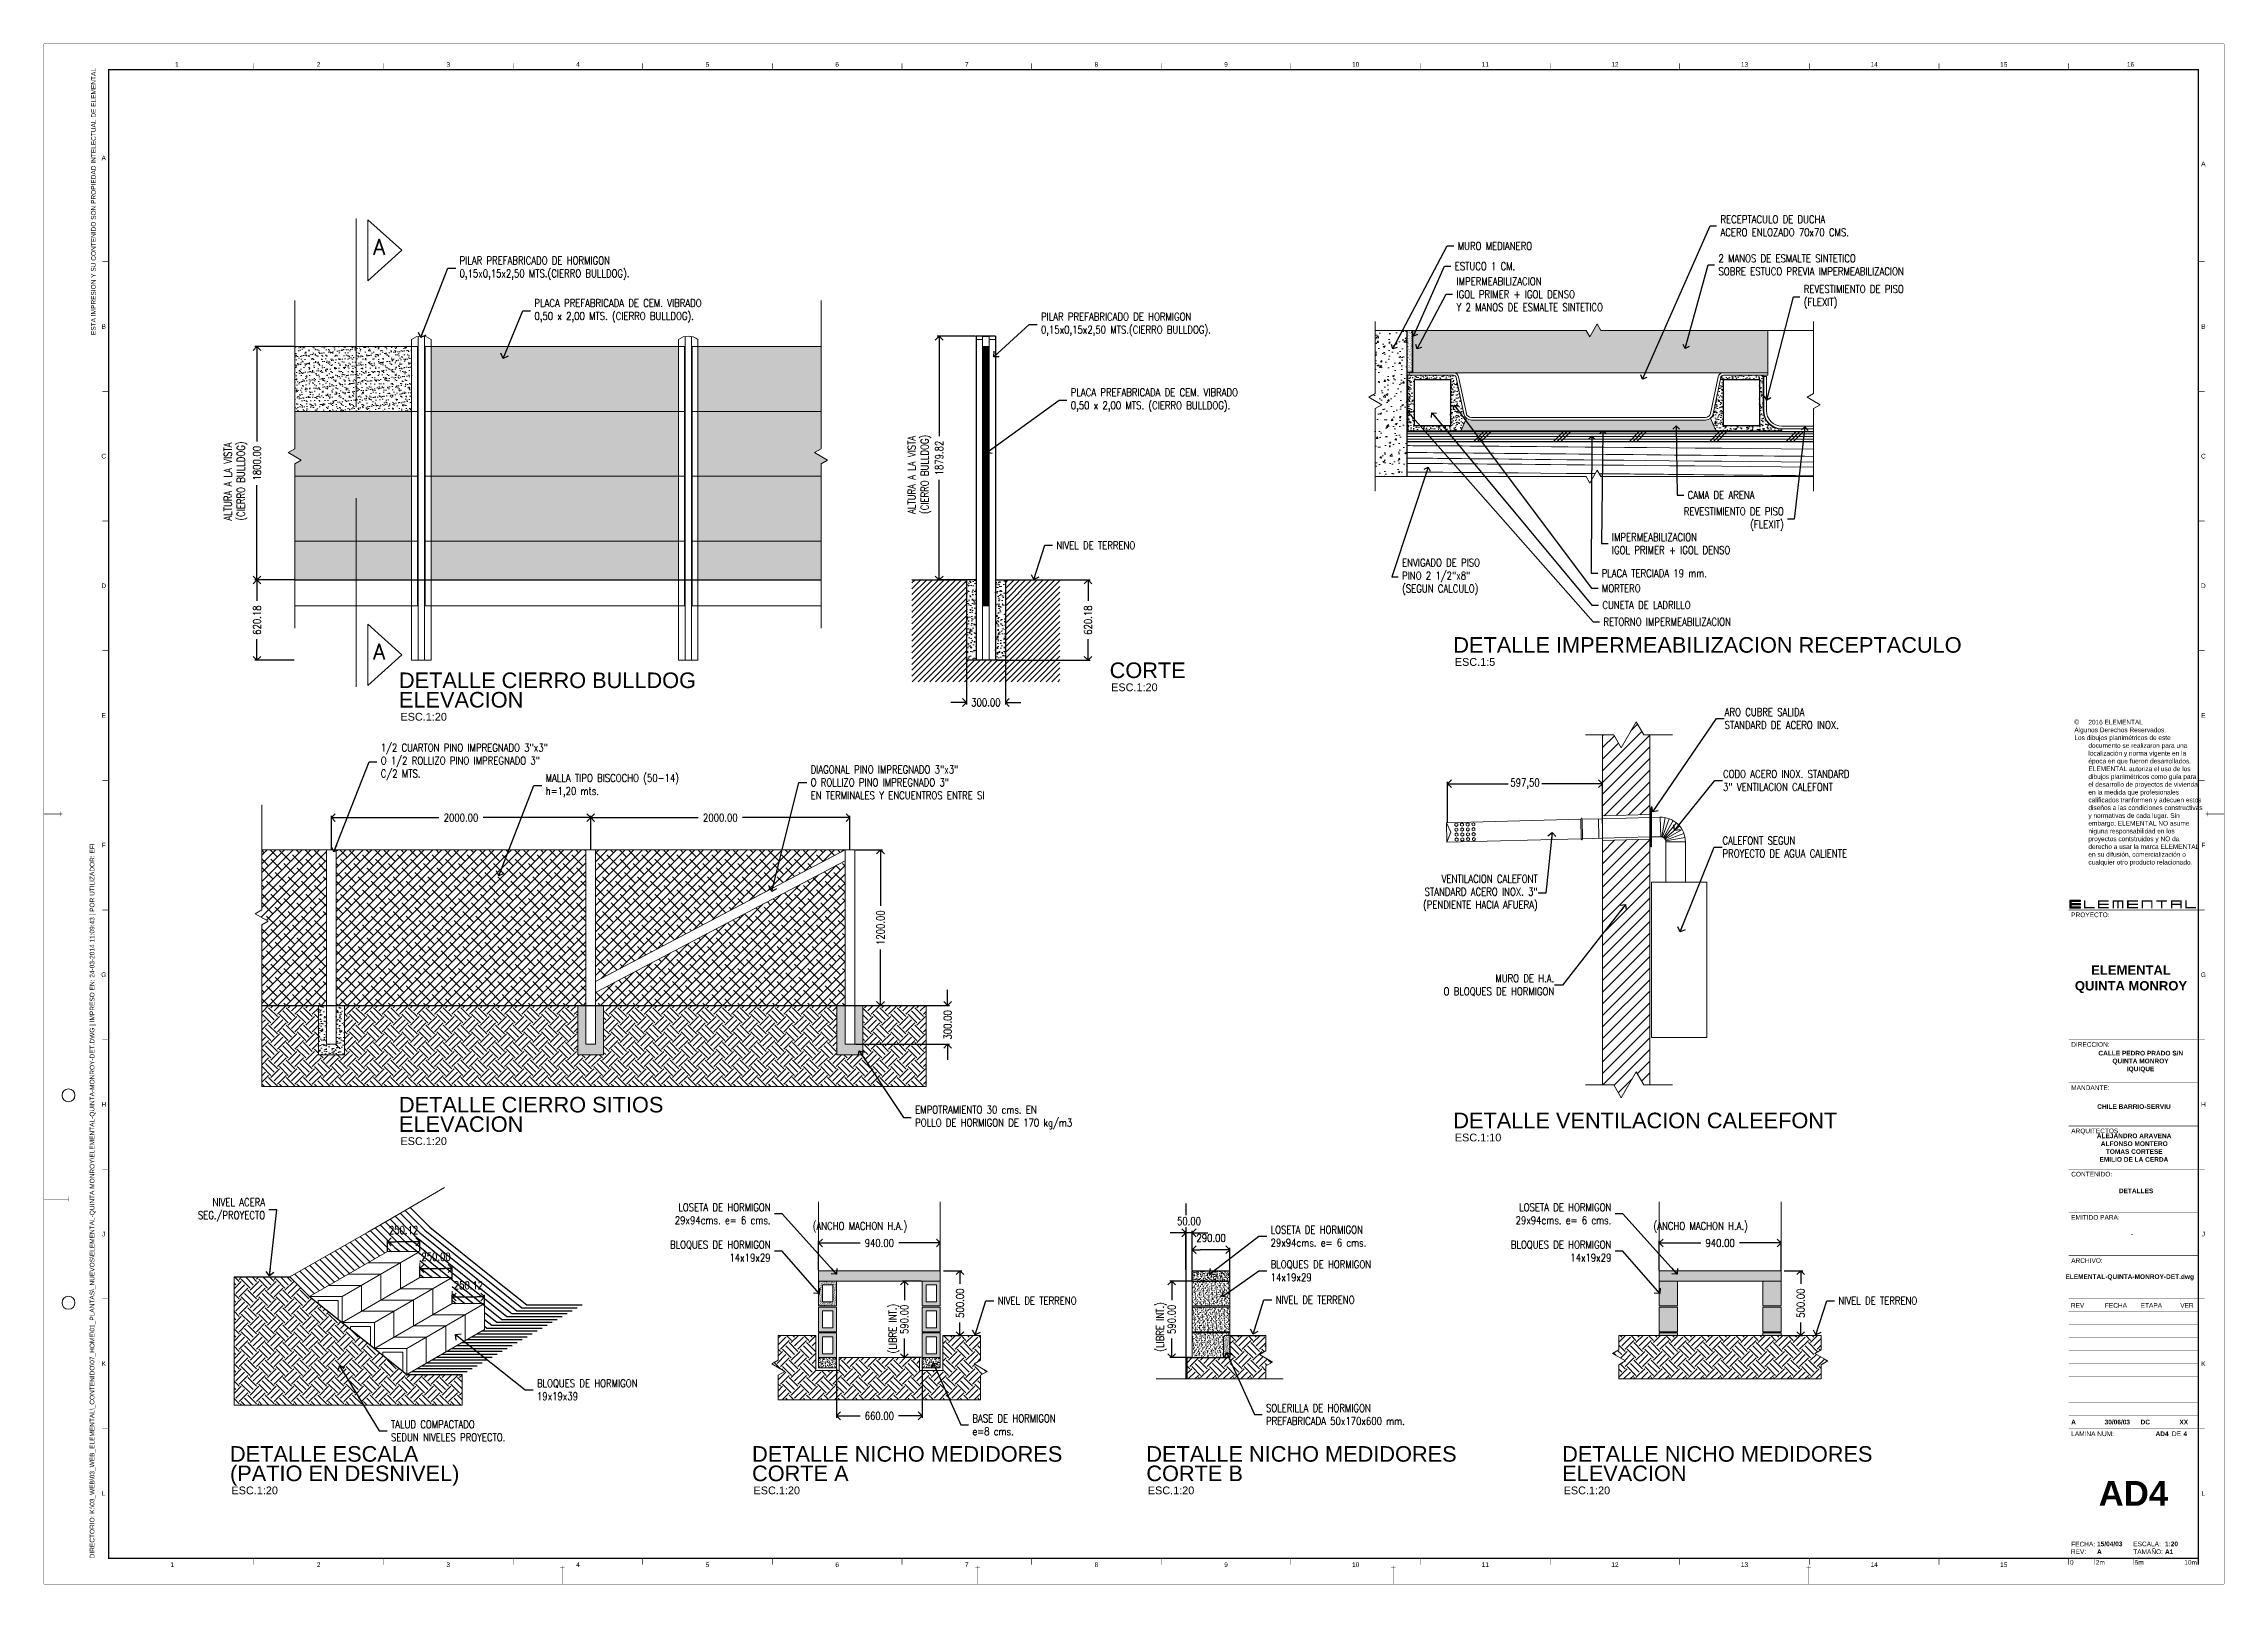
# Paper-space layout 'AD4' of a CAD drawing. Header units: metres, sheet in millimetres. Extents: x 1062 to 1903, y 0 to 594.
# The model-space entities are those that its viewports show. They can reach past a viewport. Long polylines and large blocks are cut down to what shows.
import ezdxf
from ezdxf.enums import TextEntityAlignment as Align

# ---------------------------------------------------------------- set-up
doc = ezdxf.new("R2010")
doc.units = ezdxf.units.M
doc.header["$LTSCALE"] = 5
doc.header["$MEASUREMENT"] = 0
doc.layers.get('0').update_dxf_attribs({"color": 30})
doc.layers.get('DEFPOINTS').update_dxf_attribs({"color": 210})
for name, color, linetype, lineweight in [('A-ANNO-DIMS', 3, 'Continuous', 18), ('A-ANNO-SYMB', 3, 'Continuous', 18), ('A-ANNO-TEXT', 3, 'Continuous', 18), ('A-DETL-MBND', 3, 'Continuous', 18), ('A-DETL-MCUT', 4, 'Continuous', 25), ('A-DETL-PATT', 8, 'Continuous', 18), ('G-ANNO-LOGO', 3, 'Continuous', 18), ('G-ANNO-TEXT', 3, 'Continuous', 18), ('G-ANNO-TTLB', 3, 'Continuous', 18)]:
    doc.layers.add(name, color=color, linetype=linetype, lineweight=lineweight)
doc.layers.add('A-ANNO-NPLT', color=210, linetype='Continuous', lineweight=18, plot=False)
doc.layers.add('G-ANNO-NPLT', color=210, linetype='Continuous', lineweight=18, plot=False)
doc.layers.get('DEFPOINTS').off()
doc.styles.add('E-ARIAL', font='arial.ttf')
doc.styles.add('E-ARIAL-BOLD', font='')
doc.styles.add('E-ROMANS', font='romans.shx', dxfattribs={"width": 0.8})
doc.styles.get('E-ARIAL-BOLD').set_extended_font_data('Arial', bold=True)
doc.dimstyles.new('E-0001_ARW_18', dxfattribs={"dimscale": 0.001, "dimtxt": 1.8, "dimasz": 1.8, "dimexe": 0.9, "dimexo": 0.6, "dimgap": 0.9, "dimtad": 0, "dimdec": 0, "dimlfac": 1000, "dimzin": 0, "dimdsep": 46, "dimtxsty": 'E-ROMANS', "dimblk": 'OPEN90', "dimcen": 0.9, "dimclrd": 256, "dimclre": 256, "dimclrt": 256, "dimadec": 0, "dimazin": 0, "dimtfac": 1, "dimtdec": 0, "dimtmove": 1, "dimatfit": 3, "dimldrblk": 'OPEN90', "dimfxl": 1, "dimtfill": 1, "dimtolj": 1, "dimtzin": 0, "dimarcsym": 0})
pattern_1 = [(50, (0, 0), (0.072873868, -0.006375634), [0.00762, -0.08382]), (355, (0, 0), (-0.01409713, 0.076422657), [0.006096, -0.067056]), (100.451, (0.00607, -0.00053), (0.058777, 0.070046675), [0.006476, -0.071236]), (46.1842, (0, 0.02032), (0.108431616, -0.01681693), [0.01143, -0.12573]), (96.6356, (0.00904, 0.01892), (0.094961694, 0.098970222), [0.009714, -0.106854]), (351.184, (0, 0.02032), (0.094961842, 0.098970047), [0.009144, -0.100584]), (21, (0.01016, 0.01524), (0.060645952, -0.040906207), [0.00762, -0.08382]), (326, (0.01016, 0.01524), (0.024720811, 0.073675186), [0.006096, -0.067056]), (71.4514, (0.015214, 0.01183), (0.085366596, 0.032769143), [0.006476, -0.071236]), (37.5, (0, 0), (0.0012354413, 0.0338220155), [0, -0.0662432, 0, -0.068072, 0, -0.06731]), (7.5, (0, 0), (0.026727865, 0.04007223), [0, -0.0388112, 0, -0.0647192, 0, -0.025654]), (327.5, (-0.022657, 0), (0.054236238, -0.0022914976), [0, -0.0254, 0, -0.079248, 0, -0.105156]), (317.5, (-0.032817, 0), (0.0592516726, 0.010170596), [0, -0.03302, 0, -0.0526288, 0, -0.074676])]
pattern_2 = [(37.5, (0, 0), (-0.0016000313, 0.048941324), [0, -0.038608, 0, -0.04318, 0, -0.041275]), (7.5, (0, 0), (0.044952328, 0.07168251), [0, -0.020828, 0, -0.034798, 0, -0.013335]), (327.5, (-0.03124, 0), (0.079099237, 0.0001437185), [0, -0.0127, 0, -0.04572, 0, -0.05969]), (317.5, (-0.03124, 0), (0.076355645, 0.022292932), [0, -0.00635, 0, -0.029972, 0, -0.03429])]
pattern_3 = [(45, (0, 0), (-0.00449012806, 0.00449012806), [])]
pattern_4 = [(45, (0, 0), (-0.0336759605, 0.0336759605), []), (135, (0, 0), (-0.101027881, 0.0336759605), [0.1190625, -0.0714375])]
pattern_5 = [(45, (0, 0), (0, 0.134703842), [0.09525, -0.09525]), (45, (-0.02526, 0.02526), (0, 0.134703842), [0.09525, -0.09525]), (45, (-0.05051, 0.05051), (0, 0.134703842), [0.09525, -0.09525]), (135, (-0.05051, 0.06735), (-0.134703842, 0), [0.09525, -0.09525]), (135, (-0.02526, 0.09261), (-0.134703842, 0), [0.09525, -0.09525]), (135, (7e-18, 0.11787), (-0.134703842, 0), [0.09525, -0.09525])]
pattern_6 = [(50, (-0.010333, -0.045208), (0.0143452037, -0.0012550427), [0.0015, -0.0165]), (355, (-0.010333, -0.045208), (-0.0027750267, 0.0150438427), [0.0012, -0.0132]), (100.4514, (-0.009137, -0.045313), (0.0115701876, 0.0137887908), [0.0012748038, -0.0140228422]), (46.1842, (-0.010333, -0.041208), (0.021344821, -0.0033103803), [0.00225, -0.02475]), (96.6356, (-0.008554, -0.041484), (0.018693254, 0.0194823574), [0.001912206, -0.02103426]), (351.1842, (-0.010333, -0.041208), (0.018693239, 0.019482372), [0.0018, -0.0198]), (21, (-0.008333, -0.042208), (0.011938141, -0.0080523778), [0.0015, -0.0165]), (326, (-0.008333, -0.042208), (0.0048663066, 0.014503001), [0.0012, -0.0132]), (71.4514, (-0.007338, -0.04288), (0.0168044526, 0.00645061), [0.0012748038, -0.0140228422]), (37.5, (-0.010333, -0.0452084), (0.0002431971, 0.00665787708), [0, -0.01304, 0, -0.0134, 0, -0.01325]), (7.5, (-0.010333, -0.0452084), (0.00526139075, 0.00788823424), [0, -0.00764, 0, -0.01274, 0, -0.00505]), (327.5, (-0.014793, -0.0452084), (0.01067644872, -0.00045109743), [0, -0.005, 0, -0.0156, 0, -0.0207]), (317.5, (-0.016793, -0.045208), (0.0116637234, 0.0020020996), [0, -0.0065, 0, -0.01036, 0, -0.0147])]

psp = doc.layouts.new('AD4')

# ---------------------------------------------------------------- texts
at = {"layer": 'A-ANNO-TEXT', "color": 3, "style": 'E-ARIAL'}
for s, p in [('DETALLE IMPERMEABILIZACION RECEPTACULO', (1605.71, 359.2)), ('CORTE', (1473.15, 349.43)), ('DETALLE CIERRO BULLDOG', (1199.01, 345.57)), ('ELEVACION', (1199.01, 338.07)), ('DETALLE CIERRO SITIOS', (1199.01, 181.91)), ('ELEVACION', (1199.01, 174.41)), ('DETALLE VENTILACION CALEEFONT', (1605.71, 175.82)), ('DETALLE ESCALA', (1133.84, 47.22)), ('DETALLE NICHO MEDIDORES', (1335.21, 47.22)), ('DETALLE NICHO MEDIDORES', (1487.3, 47.22)), ('DETALLE NICHO MEDIDORES', (1647.69, 47.22)), ('(PATIO EN DESNIVEL)', (1133.84, 39.72)), ('CORTE A', (1335.21, 39.72)), ('CORTE B', (1487.3, 39.72)), ('ELEVACION', (1647.69, 39.72))]:
    psp.add_text(s, height=6, dxfattribs=at).set_placement(p)
at = {"layer": 'A-ANNO-TEXT', "color": 1, "style": 'E-ARIAL'}
for s, p in [('ESC.1:5', (1606.28, 354.13)), ('ESC.1:20', (1473.71, 344.36)), ('ESC.1:20', (1199.58, 333)), ('ESC.1:20', (1199.58, 169.34)), ('ESC.1:10', (1606.28, 170.75)), ('ESC.1:20', (1134.4, 34.65)), ('ESC.1:20', (1335.77, 34.65)), ('ESC.1:20', (1487.86, 34.65)), ('ESC.1:20', (1648.25, 34.65))]:
    psp.add_text(s, height=3, dxfattribs=at).set_placement(p)
at = {"layer": 'A-ANNO-TEXT', "insert": (1843.47, 276.97), "char_height": 1.8, "width": 49.572, "attachment_point": 7, "style": 'E-ARIAL'}
psp.add_mtext('\\pi-5.4,l7.2,t7.2,30.6,32.4;{\\fCourier New|b0|i0|c0|p49;©^I\\fMS Shell Dlg 2|b0|i0|c0|p0;2016 ELEMENTAL \\P\\pi0,l0,tz;}Algunos Derechos Reservados.\\PLos dibujos planimétricos de este documento se realizaron para una localización y norma vigente en la época en que fueron desarrollados. ELEMENTAL autoriza el uso de los dibujos planimétricos como guía para el desarrollo de proyectos de vivienda, en la medida que profesionales calificados tranformen y adecuen estos diseños a las condiciones constructivas y normativas de cada lugar. Sin embargo, ELEMENTAL NO asume niguna responsabilidad en los proyectos contstruidos y NO da derecho a usar la marca ELEMENTAL en su difusión, comercialización o cualquier otro producto relacionado.', dxfattribs=at)

msp = doc.modelspace()

# ---------------------------------------------------------------- texts
at = {"layer": 'A-ANNO-TEXT', "ltscale": 0.5, "style": 'E-ROMANS'}
for p in [(227.892125, 145.271433), (227.892125, 142.150558)]:
    msp.add_text('A', height=0.12, rotation=0.186459, dxfattribs=at).set_placement(p)
at = {"layer": 'A-ANNO-TEXT', "style": 'E-ROMANS'}
for s, insert, char_height, attachment_point in [('PILAR PREFABRICADO DE HORMIGON\\P0,15x0,15x2,50 MTS.(CIERRO BULLDOG).', (228.558441, 145.167179), 0.06, 4), ('PLACA PREFABRICADA DE CEM. VIBRADO\\P0,50 x 2,00 MTS. (CIERRO BULLDOG).', (229.13574, 144.83861), 0.06, 4), ('PILAR PREFABRICADO DE HORMIGON\\P0,15x0,15x2,50 MTS.(CIERRO BULLDOG).', (233.043387, 144.733853), 0.06, 4), ('PLACA PREFABRICADA DE CEM. VIBRADO\\P0,50 x 2,00 MTS. (CIERRO BULLDOG).', (233.273369, 144.149578), 0.06, 4), ('NIVEL DE TERRENO', (233.162556, 143.030641), 0.06, 4), ('1/2 CUARTON PINO IMPREGNADO 3"x3"\\PO 1/2 ROLLIZO PINO IMPREGNADO 3"\\PC/2 MTS.', (227.234867, 140.422179), 0.06, 4), ('DIAGONAL PINO IMPREGNADO 3"x3"\\PO ROLLIZO PINO IMPREGNADO 3"\\PEN TERMINALES Y ENCUENTROS ENTRE SI', (230.551137, 140.263285), 0.06, 4), ('MALLA TIPO BISCOCHO (50-14)\\Ph=1,20 mts.', (228.506718, 140.238765), 0.06, 4), ('NIVEL ACERA\\PSEG./PROYECTO', (234.315698, 139.953428), 0.06, 6), ('ARO CUBRE SALIDA\\PSTANDARD DE ACERO INOX.', (250.463435, 139.996493), 0.03, 4), ('LOSETA DE HORMIGON\\P29x94cms. e= 6 cms.', (238.215355, 139.924253), 0.06, 6), ('LOSETA DE HORMIGON\\P29x94cms. e= 6 cms.', (244.701302, 139.924253), 0.06, 6), ('(ANCHO MACHON H.A.)', (238.540374, 139.820167), 0.06, 4), ('(ANCHO MACHON H.A.)', (245.026322, 139.820167), 0.06, 4), ('LOSETA DE HORMIGON\\P29x94cms. e= 6 cms.', (242.072725, 139.750635), 0.06, 4), ('CODO ACERO INOX. STANDARD\\P3" VENTILACION CALEFONT', (250.456987, 139.758092), 0.03, 4), ('BLOQUES DE HORMIGON\\P14x19x29', (238.215355, 139.635466), 0.06, 6), ('BLOQUES DE HORMIGON\\P14x19x29', (244.701302, 139.635466), 0.06, 6), ('BLOQUES DE HORMIGON\\P14x19x29', (242.072725, 139.483551), 0.06, 4), ('CALEFONT SEGUN\\PPROYECTO DE AGUA CALIENTE', (250.454824, 139.501265), 0.03, 4), ('VENTILACION CALEFONT\\PSTANDARD ACERO INOX. 3" \\P(PENDIENTE HACIA AFUERA)', (249.741999, 139.323585), 0.03, 6), ('NIVEL DE TERRENO', (239.96692, 139.253927), 0.06, 4), ('NIVEL DE TERRENO', (242.111348, 139.26016), 0.06, 4), ('NIVEL DE TERRENO', (246.452867, 139.253927), 0.06, 4), ('MURO DE H.A.\\PO BLOQUES DE HORMIGON', (249.805928, 138.968122), 0.03, 6), ('BLOQUES DE HORMIGON\\P19x19x39', (236.412916, 138.567007), 0.06, 4), ('SOLERILLA DE HORMIGON\\PPREFABRICADA 50x170x600 mm.', (242.037219, 138.375003), 0.06, 4), ('BASE DE HORMIGON\\Pe=8 cms.', (239.772666, 138.295428), 0.06, 4), ('TALUD COMPACTADO\\PSEDUN NIVELES PROYECTO.', (235.286533, 138.250223), 0.06, 4), ('EMPOTRAMIENTO 30 cms. EN\\PPOLLO DE HORMIGON DE 170 kg/m3', (231.357847, 137.679479), 0.06, 4), ('RECEPTACULO DE DUCHA\\PACERO ENLOZADO 70x70 CMS.', (-33.422788, 66.222518), 0.015, 4), ('MURO MEDIANERO', (-33.929606, 66.183784), 0.015, 4), ('2 MANOS DE ESMALTE SINTETICO\\PSOBRE ESTUCO PREVIA IMPERMEABILIZACION', (-33.426649, 66.147189), 0.015, 4), ('ESTUCO 1 CM.', (-33.935291, 66.144735), 0.015, 4), ('IMPERMEABILIZACION\\PIGOL PRIMER + IGOL DENSO\\PY 2 MANOS DE ESMALTE SINTETICO', (-33.931823, 66.090635), 0.015, 4), ('REVESTIMIENTO DE PISO\\P(FLEXIT)', (-33.262088, 66.085557), 0.015, 4), ('CAMA DE ARENA', (-33.486124, 65.703526), 0.015, 4), ('REVESTIMIENTO DE PISO\\P(FLEXIT)', (-33.300772, 65.656976), 0.015, 6), ('IMPERMEABILIZACION\\PIGOL PRIMER + IGOL DENSO', (-33.632123, 65.60974), 0.015, 4), ('ENVIGADO DE PISO\\PPINO 2 1/2"x8"\\P(SEGUN CALCULO)', (-34.036754, 65.545654), 0.015, 4), ('PLACA TERCIADA 19 mm.', (-33.65193, 65.552682), 0.015, 4), ('MORTERO', (-33.651462, 65.523675), 0.015, 4), ('CUNETA DE LADRILLO', (-33.650579, 65.49123), 0.015, 4), ('RETORNO IMPERMEABILIZACION', (-33.648546, 65.458968), 0.015, 4)]:
    msp.add_mtext(s, dxfattribs=dict(at, insert=insert, char_height=char_height, attachment_point=attachment_point))
at = {"layer": 'A-ANNO-TEXT', "insert": (226.830982, 143.220609), "char_height": 0.06, "attachment_point": 4, "rotation": 90, "style": 'E-ROMANS'}
msp.add_mtext('ALTURA A LA VISTA\\P(CIERRO BULLDOG)', dxfattribs=at)

# ---------------------------------------------------------------- blocks, each defined once
blk = doc.blocks.new('*U30')
at = {"layer": 'G-ANNO-TTLB', "const_width": 0.18}
for points in [[(0, -2.5), (0, 0)], [(10, 0), (10, -2.5)], [(25, 0), (25, -2.5)]]:
    blk.add_lwpolyline(points, dxfattribs=at)
at = {"layer": 'G-ANNO-TTLB'}
blk.add_lwpolyline([(50, 0, 0.48, 0.48, 0), (50, -2.5, 0.48, 0.48, 0)], format="xyseb", dxfattribs=at)
at = {"layer": 'G-ANNO-TEXT', "style": 'E-ARIAL'}
blk.add_text('0', height=1.8, dxfattribs=at).set_placement((1.2, -0.7), align=Align.TOP_CENTER)
for s, p in [('2m', (10.5, -2.5)), ('5m', (25.5, -2.5))]:
    blk.add_text(s, height=1.8, dxfattribs=at).set_placement(p)
blk.add_text('10m', height=1.8, dxfattribs=at).set_placement((49.5, -2.5), align=Align.RIGHT)
blk = doc.blocks.new('*U28')
at = {"layer": 'G-ANNO-LOGO'}
for points in [[(0, -1), (0, 0), (1.33, 0), (1.33, -0.17), (0.17, -0.17), (0.17, -0.42), (1.33, -0.42), (1.33, -0.58), (0.17, -0.58), (0.17, -0.83), (1.33, -0.83), (1.33, -1)], [(1.74, -1), (1.74, 0), (1.91, 0), (1.91, -0.83), (3.07, -0.83), (3.07, -1)], [(3.48, -1), (3.48, 0), (4.81, 0), (4.81, -0.17), (3.65, -0.17), (3.65, -0.42), (4.81, -0.42), (4.81, -0.58), (3.65, -0.58), (3.65, -0.83), (4.81, -0.83), (4.81, -1)], [(6.47, -1), (6.47, -0.17), (6.05, -0.17), (6.05, -1), (5.88, -1), (5.88, -0.17), (5.47, -0.17), (5.47, -1), (5.3, -1), (5.3, 0), (6.63, 0), (6.63, -1)], [(7.12, -1), (7.12, 0), (8.45, 0), (8.45, -0.17), (7.29, -0.17), (7.29, -0.42), (8.45, -0.42), (8.45, -0.58), (7.29, -0.58), (7.29, -0.83), (8.45, -0.83), (8.45, -1)], [(10.11, -1), (10.11, -0.17), (9.11, -0.17), (9.11, -1), (8.94, -1), (8.94, 0), (10.27, 0), (10.27, -1)], [(11.51, -0.17), (11.51, -1), (11.34, -1), (11.34, -0.17), (10.76, -0.17), (10.76, 0), (12.09, 0), (12.09, -0.17)], [(14.36, -1), (14.36, 0), (14.52, 0), (14.52, -0.83), (15.69, -0.83), (15.69, -1)]]:
    blk.add_hatch(color=256, dxfattribs=at).paths.add_polyline_path(points)
h = blk.add_hatch(color=256, dxfattribs=at)
edge = h.paths.add_edge_path()
edge.add_spline(control_points=[(13.74, -0.42), (13.74, -0.42), (12.74, -0.42), (12.74, -0.42), (12.74, -0.42), (12.74, -0.17), (12.74, -0.17), (12.74, -0.17), (13.74, -0.17), (13.74, -0.17), (13.74, -0.17), (13.74, -0.42), (13.74, -0.42)], knot_values=[0, 0, 0, 0, 1, 1, 1, 2, 2, 2, 3, 3, 3, 4, 4, 4, 4], degree=3, periodic=0)
edge = h.paths.add_edge_path(flags=16)
edge.add_spline(control_points=[(12.57, 0), (12.57, 0), (12.57, -1), (12.57, -1), (12.57, -1), (12.74, -1), (12.74, -1), (12.74, -1), (12.74, -0.58), (12.74, -0.58), (12.74, -0.58), (13.74, -0.58), (13.74, -0.58), (13.74, -0.58), (13.74, -1), (13.74, -1), (13.74, -1), (13.91, -1), (13.91, -1), (13.91, -1), (13.91, 0), (13.91, 0), (13.91, 0), (12.57, 0), (12.57, 0)], knot_values=[0, 0, 0, 0, 1, 1, 1, 2, 2, 2, 3, 3, 3, 4, 4, 4, 5, 5, 5, 6, 6, 6, 7, 7, 7, 8, 8, 8, 8], degree=3, periodic=0)
blk.add_lwpolyline([(0, 0), (0, -1)])
at = {"layer": 'A-ANNO-NPLT'}
blk.add_lwpolyline([(0, -1), (0, 0), (1.33, 0), (1.33, -0.17), (0.17, -0.17), (0.17, -0.42), (1.33, -0.42), (1.33, -0.58), (0.17, -0.58), (0.17, -0.83), (1.33, -0.83), (1.33, -1), (0, -1)], close=True, dxfattribs=at)
blk = doc.blocks.new('B-FOLD_MARK')
at = {"layer": 'A-ANNO-SYMB', "const_width": 0.13, "flags": 128}
for points in [[(1518.14, -686.71), (1519.94, -686.71)], [(1519.04, -685.81), (1519.04, -692.96)]]:
    blk.add_lwpolyline(points, dxfattribs=at)
blk = doc.blocks.new('B-HOLE_PUNCHER')
at = {"const_width": 0.18, "flags": 128}
for points in [[(3.56, 144.5), (13.06, 144.5)], [(13.06, 145.4), (13.06, 143.6)]]:
    blk.add_lwpolyline(points, dxfattribs=at)
blk = doc.blocks.new('*U213')
at = {"layer": 'G-ANNO-NPLT', "const_width": 0.18}
for points in [[(0, 594), (-841, 594)], [(-841, 0), (-841, 594)], [(0, 0), (0, 594)], [(0, 0), (-841, 0)]]:
    blk.add_lwpolyline(points, dxfattribs=at)
at = {"layer": 'G-ANNO-TTLB', "const_width": 0.5, "flags": 128}
blk.add_lwpolyline([(-816, 584), (-816, 10), (-10, 10), (-10, 584)], close=True, dxfattribs=at)
at = {"layer": 'G-ANNO-TTLB', "const_width": 0.18, "flags": 128}
for points in [[(-760, 586.5), (-760, 584)], [(-710, 586.5), (-710, 584)], [(-660, 586.5), (-660, 584)], [(-610, 586.5), (-610, 584)], [(-560, 586.5), (-560, 584)], [(-510, 586.5), (-510, 584)], [(-460, 586.5), (-460, 584)], [(-410, 586.5), (-410, 584)], [(-360, 586.5), (-360, 584)], [(-310, 586.5), (-310, 584)], [(-260, 586.5), (-260, 584)], [(-210, 586.5), (-210, 584)], [(-160, 586.5), (-160, 584)], [(-110, 586.5), (-110, 584)], [(-60, 586.5), (-60, 584)], [(-841, 578.5), (-841, 576)], [(-816, 510), (-818.5, 510)], [(-7.5, 510), (-10, 510)], [(-816, 460), (-818.5, 460)], [(-7.5, 460), (-10, 460)], [(-816, 410), (-818.5, 410)], [(-7.5, 410), (-10, 410)], [(-816, 360), (-818.5, 360)], [(-7.5, 360), (-10, 360)], [(-816, 310), (-818.5, 310)], [(-7.5, 310), (-10, 310)], [(-816, 260), (-818.5, 260)], [(-7.5, 260), (-10, 260)], [(-816, 210), (-818.5, 210)], [(-7.5, 210), (-10, 210)], [(-816, 160), (-818.5, 160)], [(-7.5, 160), (-10, 160)], [(-816, 110), (-818.5, 110)], [(-7.5, 110), (-10, 110)], [(-7.5, 110), (-10, 110)], [(-816, 60), (-818.5, 60)], [(-7.5, 60), (-10, 60)], [(-7.5, 60), (-10, 60)], [(-760, 10), (-760, 7.5)], [(-710, 10), (-710, 7.5)], [(-660, 10), (-660, 7.5)], [(-610, 10), (-610, 7.5)], [(-560, 10), (-560, 7.5)], [(-510, 10), (-510, 7.5)], [(-460, 10), (-460, 7.5)], [(-410, 10), (-410, 7.5)], [(-360, 10), (-360, 7.5)], [(-310, 10), (-310, 7.5)], [(-260, 10), (-260, 7.5)], [(-210, 10), (-210, 7.5)], [(-160, 10), (-160, 7.5)], [(-110, 10), (-110, 7.5)], [(-60, 10), (-60, 7.5)]]:
    blk.add_lwpolyline(points, dxfattribs=at)
at = {"layer": 'G-ANNO-TTLB'}
for points, const_width in [([(-10, 260), (-60, 260)], 0.18), ([(-10, 210), (-60, 210)], 0.18), ([(-10, 193.33), (-60, 193.33)], 0.18), ([(-10, 176.67), (-60, 176.67)], 0.18), ([(-60, 176.67), (-10, 176.67)], 0.18), ([(-60, 160), (-10, 160)], 0.18), ([(-60, 160), (-10, 160)], 0.18), ([(-60, 160), (-10, 160)], 0.18), ([(-60, 160), (-10, 160)], 0.18), ([(-60, 143.33), (-10, 143.33)], 0.18), ([(-60, 126.67), (-10, 126.67)], 0.18), ([(-60, 126.67), (-10, 126.67)], 0.18), ([(-60, 110), (-10, 110)], 0.18), ([(-60, 105), (-10, 105)], 0.12), ([(-60, 100), (-10, 100)], 0.12), ([(-60, 95), (-10, 95)], 0.12), ([(-60, 90), (-10, 90)], 0.12), ([(-60, 85), (-10, 85)], 0.12), ([(-60, 80), (-10, 80)], 0.12), ([(-60, 75), (-10, 75)], 0.12), ([(-60, 70), (-10, 70)], 0.12), ([(-60, 60), (-10, 60)], 0.18), ([(-60, 60), (-10, 60)], 0.18), ([(-60, 65), (-10, 65)], 0.12), ([(-124.5, 10), (-64.5, 10)], 0.18)]:
    blk.add_lwpolyline(points, dxfattribs=dict(at, const_width=const_width))
for centre in [(-831.5, 188.5), (-831.5, 108.5)]:
    blk.add_circle(centre, 2.5, dxfattribs=at)
at = {"layer": 'G-ANNO-LOGO', "xscale": 3.1, "yscale": 3.1, "zscale": 3.1}
blk.add_blockref('*U28', (-59.49, 263.76), dxfattribs=at)
at = {"layer": 'G-ANNO-TTLB', "xscale": -1, "rotation": 270}
blk.add_blockref('B-FOLD_MARK', (-148.04, -1222.04), dxfattribs=at)
at = {"layer": 'G-ANNO-TTLB', "rotation": 90}
blk.add_blockref('B-FOLD_MARK', (-692.96, -1222.04), dxfattribs=at)
at = {"layer": 'G-ANNO-TTLB'}
for name, p in [('B-HOLE_PUNCHER', (-844.56, 4)), ('B-FOLD_MARK', (-2160.04, 692.96)), ('B-FOLD_MARK', (-1999.79, 692.96)), ('B-FOLD_MARK', (-1839.54, 692.96)), ('B-FOLD_MARK', (-1679.29, 692.96))]:
    blk.add_blockref(name, p, dxfattribs=at)
at = {"layer": 'G-ANNO-TEXT', "style": 'E-ARIAL'}
for s, p in [('1', (-789.65, 586.07)), ('2', (-735, 586.07)), ('3', (-685, 586.07)), ('4', (-635, 586.07)), ('5', (-585, 586.07)), ('6', (-535, 586.07)), ('7', (-485, 586.07)), ('8', (-435, 586.07)), ('9', (-385, 586.07)), ('10', (-335, 586.07)), ('11', (-285, 586.07)), ('12', (-235, 586.07)), ('13', (-185, 586.07)), ('14', (-135, 586.07)), ('15', (-85, 586.07)), ('16', (-36.11, 586.07)), ('A', (-817.91, 549.98)), ('A', (-8.02, 547.71)), ('B', (-817.91, 485)), ('B', (-8.02, 485)), ('C', (-817.91, 435)), ('C', (-8.02, 435)), ('D', (-817.91, 385)), ('D', (-8.02, 385)), ('E', (-817.91, 335)), ('E', (-8.02, 335)), ('F', (-817.91, 285)), ('F', (-8.02, 285)), ('G', (-817.91, 235)), ('G', (-8.02, 235)), ('H', (-817.91, 185)), ('H', (-8.02, 185)), ('J', (-817.91, 135)), ('J', (-8.02, 135)), ('K', (-817.91, 85)), ('K', (-8.02, 85)), ('L', (-817.91, 35)), ('L', (-8.02, 35)), ('2', (-735, 7.51)), ('3', (-685, 7.51)), ('6', (-535, 7.51)), ('8', (-435, 7.51)), ('9', (-385, 7.51)), ('10', (-335, 7.51)), ('12', (-235, 7.51)), ('13', (-185, 7.51)), ('1', (-791.51, 7.51)), ('4', (-635, 7.51)), ('5', (-585, 7.51)), ('7', (-485, 7.51)), ('11', (-285, 7.51)), ('14', (-135, 7.51)), ('15', (-85, 7.51))]:
    blk.add_text(s, height=1.8, dxfattribs=at).set_placement(p, align=Align.MIDDLE_CENTER)
for s, p in [('PROYECTO:', (-59, 259.02)), ('DIRECCION:', (-59, 209.02)), ('MANDANTE:', (-59, 192.35)), ('ARQUITECTOS:', (-59, 175.68)), ('CONTENIDO:', (-59, 159.02)), ('EMITIDO PARA:', (-59, 142.35)), ('ARCHIVO:', (-59, 125.68)), ('LAMINA NUM:', (-59, 58.88))]:
    blk.add_text(s, height=1.8, dxfattribs=at).set_placement(p, align=Align.TOP_LEFT)
at = {"layer": 'G-ANNO-TEXT'}
for s, style, p in [('REV', 'E-ARIAL', (-59.13, 107.5)), ('FECHA', 'E-ARIAL', (-45.99, 107.5)), ('ETAPA', 'E-ARIAL', (-32.2, 107.5)), ('VER', 'E-ARIAL', (-16.94, 107.5)), ('DE', 'E-ARIAL', (-20.14, 57.99)), ('REV:', 'E-ARIAL', (-59.1, 12.54)), ('FECHA:', 'E-ARIAL', (-59, 15.44)), ('TAMAÑO:', 'E-ARIAL', (-35.06, 12.5)), ('ESCALA:', 'E-ARIAL', (-35.06, 15.5)), ('A1', 'E-ARIAL-BOLD', (-22.82, 12.5))]:
    blk.add_text(s, height=1.8, dxfattribs=dict(at, style=style)).set_placement(p, align=Align.MIDDLE_LEFT)
at = {"layer": 'G-ANNO-TEXT', "insert": (-822.79, 584.67), "char_height": 1.8, "width": 119.9233, "attachment_point": 3, "rotation": 90, "style": 'E-ARIAL'}
blk.add_mtext('ESTA IMPRESION Y SU CONTENIDO SON PROPIEDAD INTELECTUAL DE ELEMENTAL', dxfattribs=at)
at = {"layer": 'G-ANNO-TEXT', "insert": (-823.3, 9.95), "char_height": 1.8, "attachment_point": 1, "rotation": 90, "style": 'E-ARIAL'}
blk.add_mtext_dynamic_manual_height_columns('DIRECTORIO: K:\\\\03_WEB\\\\03_WEB_ELEMENTAL\\\\_CONTENIDO\\\\07_HOME\\\\01_PLANTAS\\\\_NUEVOS\\\\ELEMENTAL-QUINTA MONROY\\\\ELEMENTAL-QUINTA-MONROY-DET.DWG | IMPRESO EN: 24-03-2014 11:09:43 | POR UTILIZADOR: EFI', width=425.5597, gutter_width=9, heights=[0], dxfattribs=at)
at = {"layer": 'G-ANNO-TEXT', "style": 'E-ARIAL-BOLD'}
for tag, p, height in [('PROJECT_TITLE_001', (-56.13, 232.27), 3.6), ('SITE_001', (-34.98, 200.77), 1.8), ('CLIENT_001', (-39.4, 183.27), 1.8), ('ARCHITECTS_002', (-42.97, 167.42), 1.8), ('ARCHITECTS_001', (-42.83, 170.45), 1.8), ('DRAWING_TITLE_001', (-44.32, 151), 1.8), ('DESIGN_STAGE_001', (-45.35, 134.33), 1.8), ('FILENAME_001', (-61.23, 117.68), 1.8)]:
    blk.add_attdef(tag, p, '', height=height, dxfattribs=at)
for tag, p in [('VERSION_9', (-59, 102.5)), ('DATE_9', (-46.09, 102.5)), ('STAGE_9', (-32.25, 102.5)), ('CHECKED_BY_9', (-17.25, 102.5)), ('VERSION_8', (-59, 97.5)), ('VERSION_7', (-59, 92.5)), ('DATE_8', (-46.09, 97.5)), ('DATE_7', (-46.09, 92.5)), ('STAGE_8', (-32.25, 97.5)), ('STAGE_7', (-32.25, 92.5)), ('CHECKED_BY_8', (-17.25, 97.5)), ('CHECKED_BY_7', (-17.25, 92.5)), ('VERSION_6', (-59, 87.5)), ('DATE_6', (-46.09, 87.5)), ('STAGE_6', (-32.25, 87.5)), ('CHECKED_BY_6', (-17.25, 87.5)), ('VERSION_5', (-59, 82.5)), ('VERSION_4', (-59, 77.5)), ('DATE_5', (-46.09, 82.5)), ('DATE_4', (-46.09, 77.5)), ('STAGE_5', (-32.25, 82.5)), ('STAGE_4', (-32.25, 77.5)), ('CHECKED_BY_5', (-17.25, 82.5)), ('CHECKED_BY_4', (-17.25, 77.5)), ('VERSION_3', (-59, 72.5)), ('VERSION_2', (-59, 67.5)), ('DATE_3', (-46.09, 72.5)), ('DATE_2', (-46.09, 67.5)), ('STAGE_3', (-32.25, 72.5)), ('STAGE_2', (-32.25, 67.5)), ('CHECKED_BY_3', (-17.25, 72.5)), ('CHECKED_BY_2', (-17.25, 67.5)), ('VERSION_1', (-59, 62.5)), ('DATE_1', (-46.09, 62.5)), ('STAGE_1', (-32.25, 62.5)), ('CHECKED_BY_1', (-17.25, 62.5)), ('SHEET_TOTAL', (-15.68, 57.98)), ('DATE', (-49.01, 15.53)), ('REV', (-49.01, 12.51)), ('SCALE', (-22.81, 15.53))]:
    blk.add_attdef(tag, text='', height=1.8, dxfattribs=at).set_placement(p, align=Align.MIDDLE_LEFT)
blk.add_attdef('SHEET_COPY', text='', height=1.8, dxfattribs=at).set_placement((-21.42, 57.98), align=Align.MIDDLE_RIGHT)
blk.add_attdef('SHEET', text='', height=9.6, dxfattribs=at).set_placement((-35, 35), align=Align.MIDDLE_CENTER)
blk = doc.blocks.new('_Open90')
at = {"color": 0, "linetype": 'ByBlock', "lineweight": -2}
for p, q in [((0, 0), (-1, 0)), ((-0.5, 0.5), (0, 0)), ((0, 0), (-0.5, -0.5))]:
    blk.add_line(p, q, dxfattribs=at)
blk = doc.blocks.new('*D2')
at = {"layer": 'A-ANNO-DIMS', "color": 1, "lineweight": -2, "transparency": 16777216}
for p, q in [((227.2813, 144.5636), (226.9799, 144.5636)), ((226.9949, 144.5036), (226.9949, 143.8319)), ((226.9949, 142.8236), (226.9949, 143.4953)), ((227.2813, 142.7636), (226.9799, 142.7636))]:
    blk.add_line(p, q, dxfattribs=at)
at = {"layer": 'A-ANNO-DIMS', "color": 1, "lineweight": -2, "transparency": 16777216, "xscale": 0.06, "yscale": 0.06, "zscale": 0.06}
for p, rotation in [((226.9949, 144.5636), 90), ((226.9949, 142.7636), 270)]:
    blk.add_blockref('_Open90', p, dxfattribs=dict(at, rotation=rotation))
at = {"layer": 'A-ANNO-DIMS', "color": 2, "transparency": 16777216, "insert": (226.9949, 143.6636), "char_height": 0.06, "attachment_point": 5, "rotation": 90, "style": 'E-ROMANS', "bg_fill": 3, "box_fill_scale": 1.25, "bg_fill_color": 256, "bg_fill_true_color": 13158600, "bg_fill_transparency": 0}
blk.add_mtext('\\A1;1800.00', dxfattribs=at)
blk = doc.blocks.new('*D3')
at = {"layer": 'A-ANNO-DIMS', "color": 1, "lineweight": -2, "transparency": 16777216}
for p, q in [((232.5387, 144.6434), (232.2433, 144.6434)), ((232.2583, 144.5834), (232.2583, 143.8718)), ((232.2583, 142.8236), (232.2583, 143.5352)), ((232.5387, 142.7636), (232.2433, 142.7636))]:
    blk.add_line(p, q, dxfattribs=at)
at = {"layer": 'A-ANNO-DIMS', "color": 1, "lineweight": -2, "transparency": 16777216, "xscale": 0.06, "yscale": 0.06, "zscale": 0.06}
for p, rotation in [((232.2583, 144.6434), 90), ((232.2583, 142.7636), 270)]:
    blk.add_blockref('_Open90', p, dxfattribs=dict(at, rotation=rotation))
at = {"layer": 'A-ANNO-DIMS', "color": 2, "transparency": 16777216, "insert": (232.2583, 143.7035), "char_height": 0.06, "attachment_point": 5, "rotation": 90, "style": 'E-ROMANS', "bg_fill": 3, "box_fill_scale": 1.25, "bg_fill_color": 256, "bg_fill_true_color": 13158600, "bg_fill_transparency": 0}
blk.add_mtext('\\A1;1879.82', dxfattribs=at)
blk = doc.blocks.new('*D4')
at = {"layer": 'A-ANNO-DIMS', "color": 1, "lineweight": -2, "transparency": 16777216}
for p, q in [((227.2813, 142.7636), (226.9799, 142.7636)), ((226.9949, 142.7036), (226.9949, 142.6012)), ((226.9949, 142.2034), (226.9949, 142.3058)), ((227.2813, 142.1434), (226.9799, 142.1434))]:
    blk.add_line(p, q, dxfattribs=at)
at = {"layer": 'A-ANNO-DIMS', "color": 1, "lineweight": -2, "transparency": 16777216, "xscale": 0.06, "yscale": 0.06, "zscale": 0.06}
for p, rotation in [((226.9949, 142.7636), 90), ((226.9949, 142.1434), 270)]:
    blk.add_blockref('_Open90', p, dxfattribs=dict(at, rotation=rotation))
at = {"layer": 'A-ANNO-DIMS', "color": 2, "transparency": 16777216, "insert": (226.9949, 142.4535), "char_height": 0.06, "attachment_point": 5, "rotation": 90, "style": 'E-ROMANS', "bg_fill": 3, "box_fill_scale": 1.25, "bg_fill_color": 256, "bg_fill_true_color": 13158600, "bg_fill_transparency": 0}
blk.add_mtext('\\A1;620.18', dxfattribs=at)
blk = doc.blocks.new('*D5')
at = {"layer": 'A-ANNO-DIMS', "color": 1, "lineweight": -2, "transparency": 16777216}
for p, q in [((232.6987, 142.7636), (233.4221, 142.7636)), ((233.4071, 142.7036), (233.4071, 142.6012)), ((233.4071, 142.2034), (233.4071, 142.3058)), ((232.6987, 142.1434), (233.4221, 142.1434))]:
    blk.add_line(p, q, dxfattribs=at)
at = {"layer": 'A-ANNO-DIMS', "color": 1, "lineweight": -2, "transparency": 16777216, "xscale": 0.06, "yscale": 0.06, "zscale": 0.06}
for p, rotation in [((233.4071, 142.7636), 90), ((233.4071, 142.1434), 270)]:
    blk.add_blockref('_Open90', p, dxfattribs=dict(at, rotation=rotation))
at = {"layer": 'A-ANNO-DIMS', "color": 2, "transparency": 16777216, "insert": (233.4071, 142.4535), "char_height": 0.06, "attachment_point": 5, "rotation": 90, "style": 'E-ROMANS', "bg_fill": 3, "box_fill_scale": 1.25, "bg_fill_color": 256, "bg_fill_true_color": 13158600, "bg_fill_transparency": 0}
blk.add_mtext('\\A1;620.18', dxfattribs=at)
blk = doc.blocks.new('*D6')
at = {"layer": 'A-ANNO-DIMS', "color": 1, "lineweight": -2, "transparency": 16777216}
for p, q in [((232.4687, 142.1384), (232.4687, 141.8032)), ((232.7687, 142.1384), (232.7687, 141.8032)), ((232.4087, 141.8182), (232.3487, 141.8182)), ((232.4687, 141.8182), (232.4699, 141.8182)), ((232.7687, 141.8182), (232.7676, 141.8182)), ((232.8287, 141.8182), (232.8887, 141.8182))]:
    blk.add_line(p, q, dxfattribs=at)
at = {"layer": 'A-ANNO-DIMS', "color": 1, "lineweight": -2, "transparency": 16777216, "xscale": 0.06, "yscale": 0.06, "zscale": 0.06}
blk.add_blockref('_Open90', (232.4687, 141.8182), dxfattribs=at)
at = {"layer": 'A-ANNO-DIMS', "color": 1, "lineweight": -2, "transparency": 16777216, "xscale": 0.06, "yscale": 0.06, "zscale": 0.06, "rotation": 180}
blk.add_blockref('_Open90', (232.7687, 141.8182), dxfattribs=at)
at = {"layer": 'A-ANNO-DIMS', "color": 2, "transparency": 16777216, "insert": (232.6187, 141.8182), "char_height": 0.06, "attachment_point": 5, "style": 'E-ROMANS', "bg_fill": 3, "box_fill_scale": 1.25, "bg_fill_color": 256, "bg_fill_true_color": 13158600, "bg_fill_transparency": 0}
blk.add_mtext('\\A1;300.00', dxfattribs=at)
blk = doc.blocks.new('*D7')
at = {"layer": 'A-ANNO-DIMS', "color": 1, "lineweight": -2, "transparency": 16777216}
for p, q in [((230.8969, 139.7437), (231.1052, 139.7437)), ((231.0902, 139.6837), (231.0902, 139.312)), ((231.0902, 138.6037), (231.0902, 138.9754)), ((230.8969, 138.5437), (231.1052, 138.5437))]:
    blk.add_line(p, q, dxfattribs=at)
at = {"layer": 'A-ANNO-DIMS', "color": 1, "lineweight": -2, "transparency": 16777216, "xscale": 0.06, "yscale": 0.06, "zscale": 0.06}
for p, rotation in [((231.0902, 139.7437), 90), ((231.0902, 138.5437), 270)]:
    blk.add_blockref('_Open90', p, dxfattribs=dict(at, rotation=rotation))
at = {"layer": 'A-ANNO-DIMS', "color": 2, "transparency": 16777216, "insert": (231.0902, 139.1437), "char_height": 0.06, "attachment_point": 5, "rotation": 90, "style": 'E-ROMANS', "bg_fill": 3, "box_fill_scale": 1.25, "bg_fill_color": 256, "bg_fill_true_color": 13158600, "bg_fill_transparency": 0}
blk.add_mtext('\\A1;1200.00', dxfattribs=at)
blk = doc.blocks.new('*D8')
at = {"layer": 'A-ANNO-DIMS', "color": 1, "lineweight": -2, "transparency": 16777216}
for p, q in [((231.6082, 138.6037), (231.6082, 138.6637)), ((230.8969, 138.5437), (231.6232, 138.5437)), ((231.6082, 138.5437), (231.6082, 138.5426)), ((230.8969, 138.2437), (231.6232, 138.2437)), ((231.6082, 138.2437), (231.6082, 138.2448)), ((231.6082, 138.1837), (231.6082, 138.1237))]:
    blk.add_line(p, q, dxfattribs=at)
at = {"layer": 'A-ANNO-DIMS', "color": 1, "lineweight": -2, "transparency": 16777216, "xscale": 0.06, "yscale": 0.06, "zscale": 0.06}
for p, rotation in [((231.6082, 138.5437), 270), ((231.6082, 138.2437), 90)]:
    blk.add_blockref('_Open90', p, dxfattribs=dict(at, rotation=rotation))
at = {"layer": 'A-ANNO-DIMS', "color": 2, "transparency": 16777216, "insert": (231.6082, 138.3937), "char_height": 0.06, "attachment_point": 5, "rotation": 90, "style": 'E-ROMANS', "bg_fill": 3, "box_fill_scale": 1.25, "bg_fill_color": 256, "bg_fill_true_color": 13158600, "bg_fill_transparency": 0}
blk.add_mtext('\\A1;300.00', dxfattribs=at)
blk = doc.blocks.new('*D9')
at = {"layer": 'A-ANNO-DIMS', "color": 1, "lineweight": -2, "transparency": 16777216}
for p, q in [((226.8544, 139.7487), (226.8544, 140.007)), ((226.9144, 139.992), (227.6827, 139.992)), ((228.7944, 139.992), (228.0261, 139.992)), ((228.8544, 139.7487), (228.8544, 140.007))]:
    blk.add_line(p, q, dxfattribs=at)
at = {"layer": 'A-ANNO-DIMS', "color": 1, "lineweight": -2, "transparency": 16777216, "xscale": 0.06, "yscale": 0.06, "zscale": 0.06, "rotation": 180}
blk.add_blockref('_Open90', (226.8544, 139.992), dxfattribs=at)
at = {"layer": 'A-ANNO-DIMS', "color": 1, "lineweight": -2, "transparency": 16777216, "xscale": 0.06, "yscale": 0.06, "zscale": 0.06}
blk.add_blockref('_Open90', (228.8544, 139.992), dxfattribs=at)
at = {"layer": 'A-ANNO-DIMS', "color": 2, "transparency": 16777216, "insert": (227.8544, 139.992), "char_height": 0.06, "attachment_point": 5, "style": 'E-ROMANS', "bg_fill": 3, "box_fill_scale": 1.25, "bg_fill_color": 256, "bg_fill_true_color": 13158600, "bg_fill_transparency": 0}
blk.add_mtext('\\A1;2000.00', dxfattribs=at)
blk = doc.blocks.new('*D10')
at = {"layer": 'A-ANNO-DIMS', "color": 1, "lineweight": -2, "transparency": 16777216}
for p, q in [((228.9144, 139.992), (229.6827, 139.992)), ((230.7944, 139.992), (230.0261, 139.992)), ((230.8544, 139.7487), (230.8544, 140.007))]:
    blk.add_line(p, q, dxfattribs=at)
at = {"layer": 'A-ANNO-DIMS', "color": 1, "lineweight": -2, "transparency": 16777216, "xscale": 0.06, "yscale": 0.06, "zscale": 0.06, "rotation": 180}
blk.add_blockref('_Open90', (228.8544, 139.992), dxfattribs=at)
at = {"layer": 'A-ANNO-DIMS', "color": 1, "lineweight": -2, "transparency": 16777216, "xscale": 0.06, "yscale": 0.06, "zscale": 0.06}
blk.add_blockref('_Open90', (230.8544, 139.992), dxfattribs=at)
at = {"layer": 'A-ANNO-DIMS', "color": 2, "transparency": 16777216, "insert": (229.8544, 139.992), "char_height": 0.06, "attachment_point": 5, "style": 'E-ROMANS', "bg_fill": 3, "box_fill_scale": 1.25, "bg_fill_color": 256, "bg_fill_true_color": 13158600, "bg_fill_transparency": 0}
blk.add_mtext('\\A1;2000.00', dxfattribs=at)
blk = doc.blocks.new('*D11')
at = {"layer": 'A-ANNO-DIMS', "color": 1, "lineweight": -2, "transparency": 16777216}
for p, q in [((235.5092, 139.4371), (235.5092, 139.5173)), ((235.7592, 139.4371), (235.7592, 139.5173)), ((235.5692, 139.5023), (235.6992, 139.5023))]:
    blk.add_line(p, q, dxfattribs=at)
at = {"layer": 'A-ANNO-DIMS', "color": 2, "transparency": 16777216, "insert": (235.6342, 139.5923), "char_height": 0.06, "attachment_point": 5, "style": 'E-ROMANS', "bg_fill": 3, "box_fill_scale": 1.25, "bg_fill_color": 256, "bg_fill_true_color": 13158600, "bg_fill_transparency": 0}
blk.add_mtext('\\A1;250.00', dxfattribs=at)
at = {"layer": 'A-ANNO-DIMS', "color": 1, "lineweight": -2, "transparency": 16777216, "xscale": 0.06, "yscale": 0.06, "zscale": 0.06, "rotation": 180}
blk.add_blockref('_Open90', (235.5092, 139.5023), dxfattribs=at)
at = {"layer": 'A-ANNO-DIMS', "color": 1, "lineweight": -2, "transparency": 16777216, "xscale": 0.06, "yscale": 0.06, "zscale": 0.06}
blk.add_blockref('_Open90', (235.7592, 139.5023), dxfattribs=at)
blk = doc.blocks.new('*D12')
at = {"layer": 'A-ANNO-DIMS', "color": 1, "lineweight": -2, "transparency": 16777216}
for p, q in [((235.259, 139.637), (235.259, 139.7231)), ((235.5092, 139.637), (235.5092, 139.7231)), ((235.4492, 139.7081), (235.319, 139.7081))]:
    blk.add_line(p, q, dxfattribs=at)
at = {"layer": 'A-ANNO-DIMS', "color": 2, "transparency": 16777216, "insert": (235.3841, 139.7981), "char_height": 0.06, "attachment_point": 5, "style": 'E-ROMANS', "bg_fill": 3, "box_fill_scale": 1.25, "bg_fill_color": 256, "bg_fill_true_color": 13158600, "bg_fill_transparency": 0}
blk.add_mtext('\\A1;250.12', dxfattribs=at)
at = {"layer": 'A-ANNO-DIMS', "color": 1, "lineweight": -2, "transparency": 16777216, "xscale": 0.06, "yscale": 0.06, "zscale": 0.06, "rotation": 180}
blk.add_blockref('_Open90', (235.259, 139.7081), dxfattribs=at)
at = {"layer": 'A-ANNO-DIMS', "color": 1, "lineweight": -2, "transparency": 16777216, "xscale": 0.06, "yscale": 0.06, "zscale": 0.06}
blk.add_blockref('_Open90', (235.5092, 139.7081), dxfattribs=at)
blk = doc.blocks.new('*D13')
at = {"layer": 'A-ANNO-DIMS', "color": 1, "lineweight": -2, "transparency": 16777216}
for p, q in [((235.7593, 139.2371), (235.7593, 139.2979)), ((235.8193, 139.2829), (235.9494, 139.2829)), ((236.0094, 139.2371), (236.0094, 139.2979))]:
    blk.add_line(p, q, dxfattribs=at)
at = {"layer": 'A-ANNO-DIMS', "color": 2, "transparency": 16777216, "insert": (235.8843, 139.3729), "char_height": 0.06, "attachment_point": 5, "style": 'E-ROMANS', "bg_fill": 3, "box_fill_scale": 1.25, "bg_fill_color": 256, "bg_fill_true_color": 13158600, "bg_fill_transparency": 0}
blk.add_mtext('\\A1;250.12', dxfattribs=at)
at = {"layer": 'A-ANNO-DIMS', "color": 1, "lineweight": -2, "transparency": 16777216, "xscale": 0.06, "yscale": 0.06, "zscale": 0.06, "rotation": 180}
blk.add_blockref('_Open90', (235.7593, 139.2829), dxfattribs=at)
at = {"layer": 'A-ANNO-DIMS', "color": 1, "lineweight": -2, "transparency": 16777216, "xscale": 0.06, "yscale": 0.06, "zscale": 0.06}
blk.add_blockref('_Open90', (236.0094, 139.2829), dxfattribs=at)
blk = doc.blocks.new('*D14')
at = {"layer": 'A-ANNO-DIMS', "color": 1, "lineweight": -2, "transparency": 16777216}
for p, q in [((239.5496, 139.4848), (239.6915, 139.4848)), ((239.6765, 139.4248), (239.6765, 139.3837)), ((239.6765, 139.0448), (239.6765, 139.086)), ((239.5496, 138.9848), (239.6915, 138.9848))]:
    blk.add_line(p, q, dxfattribs=at)
at = {"layer": 'A-ANNO-DIMS', "color": 1, "lineweight": -2, "transparency": 16777216, "xscale": 0.06, "yscale": 0.06, "zscale": 0.06}
for p, rotation in [((239.6765, 139.4848), 90), ((239.6765, 138.9848), 270)]:
    blk.add_blockref('_Open90', p, dxfattribs=dict(at, rotation=rotation))
at = {"layer": 'A-ANNO-DIMS', "color": 2, "transparency": 16777216, "insert": (239.6765, 139.2348), "char_height": 0.06, "attachment_point": 5, "rotation": 90, "style": 'E-ROMANS', "bg_fill": 3, "box_fill_scale": 1.25, "bg_fill_color": 256, "bg_fill_true_color": 13158600, "bg_fill_transparency": 0}
blk.add_mtext('\\A1;500.00', dxfattribs=at)
blk = doc.blocks.new('*D15')
at = {"layer": 'A-ANNO-DIMS', "color": 1, "lineweight": -2, "transparency": 16777216}
for p, q in [((239.3766, 139.4048), (239.2328, 139.4048)), ((239.2478, 139.3448), (239.2478, 139.2587)), ((239.2478, 138.8748), (239.2478, 138.961)), ((239.3766, 138.8148), (239.2328, 138.8148))]:
    blk.add_line(p, q, dxfattribs=at)
at = {"layer": 'A-ANNO-DIMS', "color": 1, "lineweight": -2, "transparency": 16777216, "xscale": 0.06, "yscale": 0.06, "zscale": 0.06}
for p, rotation in [((239.2478, 139.4048), 90), ((239.2478, 138.8148), 270)]:
    blk.add_blockref('_Open90', p, dxfattribs=dict(at, rotation=rotation))
at = {"layer": 'A-ANNO-DIMS', "color": 2, "transparency": 16777216, "insert": (239.2478, 139.1098), "char_height": 0.06, "attachment_point": 5, "rotation": 90, "style": 'E-ROMANS', "bg_fill": 3, "box_fill_scale": 1.25, "bg_fill_color": 256, "bg_fill_true_color": 13158600, "bg_fill_transparency": 0}
blk.add_mtext('\\A1;590.00', dxfattribs=at)
blk = doc.blocks.new('*D16')
at = {"layer": 'A-ANNO-DIMS', "color": 1, "lineweight": -2, "transparency": 16777216}
for p, q in [((238.5846, 139.4898), (238.5846, 139.7143)), ((238.6446, 139.6993), (238.9058, 139.6993)), ((239.4646, 139.6993), (239.2035, 139.6993)), ((239.5246, 139.4898), (239.5246, 139.7143))]:
    blk.add_line(p, q, dxfattribs=at)
at = {"layer": 'A-ANNO-DIMS', "color": 1, "lineweight": -2, "transparency": 16777216, "xscale": 0.06, "yscale": 0.06, "zscale": 0.06, "rotation": 180}
blk.add_blockref('_Open90', (238.5846, 139.6993), dxfattribs=at)
at = {"layer": 'A-ANNO-DIMS', "color": 1, "lineweight": -2, "transparency": 16777216, "xscale": 0.06, "yscale": 0.06, "zscale": 0.06}
blk.add_blockref('_Open90', (239.5246, 139.6993), dxfattribs=at)
at = {"layer": 'A-ANNO-DIMS', "color": 2, "transparency": 16777216, "insert": (239.0546, 139.6993), "char_height": 0.06, "attachment_point": 5, "style": 'E-ROMANS', "bg_fill": 3, "box_fill_scale": 1.25, "bg_fill_color": 256, "bg_fill_true_color": 13158600, "bg_fill_transparency": 0}
blk.add_mtext('\\A1;940.00', dxfattribs=at)
blk = doc.blocks.new('*D17')
at = {"layer": 'A-ANNO-DIMS', "color": 1, "lineweight": -2, "transparency": 16777216}
for p, q in [((238.7246, 138.7298), (238.7246, 138.3504)), ((239.3846, 138.7298), (239.3846, 138.3504)), ((238.7846, 138.3654), (238.9069, 138.3654)), ((239.3246, 138.3654), (239.2023, 138.3654))]:
    blk.add_line(p, q, dxfattribs=at)
at = {"layer": 'A-ANNO-DIMS', "color": 1, "lineweight": -2, "transparency": 16777216, "xscale": 0.06, "yscale": 0.06, "zscale": 0.06, "rotation": 180}
blk.add_blockref('_Open90', (238.7246, 138.3654), dxfattribs=at)
at = {"layer": 'A-ANNO-DIMS', "color": 1, "lineweight": -2, "transparency": 16777216, "xscale": 0.06, "yscale": 0.06, "zscale": 0.06}
blk.add_blockref('_Open90', (239.3846, 138.3654), dxfattribs=at)
at = {"layer": 'A-ANNO-DIMS', "color": 2, "transparency": 16777216, "insert": (239.0546, 138.3654), "char_height": 0.06, "attachment_point": 5, "style": 'E-ROMANS', "bg_fill": 3, "box_fill_scale": 1.25, "bg_fill_color": 256, "bg_fill_true_color": 13158600, "bg_fill_transparency": 0}
blk.add_mtext('\\A1;660.00', dxfattribs=at)
blk = doc.blocks.new('*D18')
at = {"layer": 'A-ANNO-DIMS', "color": 1, "lineweight": -2, "transparency": 16777216}
for p, q in [((241.4686, 139.4898), (241.4686, 139.662)), ((241.6986, 139.647), (241.5286, 139.647)), ((241.7586, 139.4898), (241.7586, 139.662))]:
    blk.add_line(p, q, dxfattribs=at)
at = {"layer": 'A-ANNO-DIMS', "color": 2, "transparency": 16777216, "insert": (241.6136, 139.737), "char_height": 0.06, "attachment_point": 5, "style": 'E-ROMANS', "bg_fill": 3, "box_fill_scale": 1.25, "bg_fill_color": 256, "bg_fill_true_color": 13158600, "bg_fill_transparency": 0}
blk.add_mtext('\\A1;290.00', dxfattribs=at)
at = {"layer": 'A-ANNO-DIMS', "color": 1, "lineweight": -2, "transparency": 16777216, "xscale": 0.06, "yscale": 0.06, "zscale": 0.06, "rotation": 180}
blk.add_blockref('_Open90', (241.4686, 139.647), dxfattribs=at)
at = {"layer": 'A-ANNO-DIMS', "color": 1, "lineweight": -2, "transparency": 16777216, "xscale": 0.06, "yscale": 0.06, "zscale": 0.06}
blk.add_blockref('_Open90', (241.7586, 139.647), dxfattribs=at)
blk = doc.blocks.new('*D19')
at = {"layer": 'A-ANNO-DIMS', "color": 1, "lineweight": -2, "transparency": 16777216}
for p, q in [((241.3586, 139.7772), (241.2986, 139.7772)), ((241.4186, 139.4948), (241.4186, 139.7922)), ((241.4686, 139.7772), (241.4186, 139.7772)), ((241.4686, 139.4948), (241.4686, 139.7922)), ((241.5286, 139.7772), (241.5886, 139.7772))]:
    blk.add_line(p, q, dxfattribs=at)
at = {"layer": 'A-ANNO-DIMS', "color": 2, "transparency": 16777216, "insert": (241.4436, 139.8672), "char_height": 0.06, "attachment_point": 5, "style": 'E-ROMANS', "bg_fill": 3, "box_fill_scale": 1.25, "bg_fill_color": 256, "bg_fill_true_color": 13158600, "bg_fill_transparency": 0}
blk.add_mtext('\\A1;50.00', dxfattribs=at)
at = {"layer": 'A-ANNO-DIMS', "color": 1, "lineweight": -2, "transparency": 16777216, "xscale": 0.06, "yscale": 0.06, "zscale": 0.06}
blk.add_blockref('_Open90', (241.4186, 139.7772), dxfattribs=at)
at = {"layer": 'A-ANNO-DIMS', "color": 1, "lineweight": -2, "transparency": 16777216, "xscale": 0.06, "yscale": 0.06, "zscale": 0.06, "rotation": 180}
blk.add_blockref('_Open90', (241.4686, 139.7772), dxfattribs=at)
blk = doc.blocks.new('*D20')
at = {"layer": 'A-ANNO-DIMS', "color": 1, "lineweight": -2, "transparency": 16777216}
for p, q in [((241.4636, 139.4048), (241.2953, 139.4048)), ((241.3103, 139.3448), (241.3103, 139.2587)), ((241.3103, 138.8748), (241.3103, 138.961)), ((241.4636, 138.8148), (241.2953, 138.8148))]:
    blk.add_line(p, q, dxfattribs=at)
at = {"layer": 'A-ANNO-DIMS', "color": 1, "lineweight": -2, "transparency": 16777216, "xscale": 0.06, "yscale": 0.06, "zscale": 0.06}
for p, rotation in [((241.3103, 139.4048), 90), ((241.3103, 138.8148), 270)]:
    blk.add_blockref('_Open90', p, dxfattribs=dict(at, rotation=rotation))
at = {"layer": 'A-ANNO-DIMS', "color": 2, "transparency": 16777216, "insert": (241.3103, 139.1098), "char_height": 0.06, "attachment_point": 5, "rotation": 90, "style": 'E-ROMANS', "bg_fill": 3, "box_fill_scale": 1.25, "bg_fill_color": 256, "bg_fill_true_color": 13158600, "bg_fill_transparency": 0}
blk.add_mtext('\\A1;590.00', dxfattribs=at)
blk = doc.blocks.new('*D21')
at = {"layer": 'A-ANNO-DIMS', "color": 1, "lineweight": -2, "transparency": 16777216}
for p, q in [((245.0706, 139.4898), (245.0706, 139.7143)), ((245.1306, 139.6993), (245.3917, 139.6993)), ((245.9506, 139.6993), (245.6894, 139.6993)), ((246.0106, 139.4898), (246.0106, 139.7143))]:
    blk.add_line(p, q, dxfattribs=at)
at = {"layer": 'A-ANNO-DIMS', "color": 1, "lineweight": -2, "transparency": 16777216, "xscale": 0.06, "yscale": 0.06, "zscale": 0.06, "rotation": 180}
blk.add_blockref('_Open90', (245.0706, 139.6993), dxfattribs=at)
at = {"layer": 'A-ANNO-DIMS', "color": 1, "lineweight": -2, "transparency": 16777216, "xscale": 0.06, "yscale": 0.06, "zscale": 0.06}
blk.add_blockref('_Open90', (246.0106, 139.6993), dxfattribs=at)
at = {"layer": 'A-ANNO-DIMS', "color": 2, "transparency": 16777216, "insert": (245.5406, 139.6993), "char_height": 0.06, "attachment_point": 5, "style": 'E-ROMANS', "bg_fill": 3, "box_fill_scale": 1.25, "bg_fill_color": 256, "bg_fill_true_color": 13158600, "bg_fill_transparency": 0}
blk.add_mtext('\\A1;940.00', dxfattribs=at)
blk = doc.blocks.new('*D22')
at = {"layer": 'A-ANNO-DIMS', "color": 1, "lineweight": -2, "transparency": 16777216}
for p, q in [((246.0356, 139.4848), (246.1775, 139.4848)), ((246.1625, 139.4248), (246.1625, 139.3837)), ((246.1625, 139.0448), (246.1625, 139.086)), ((246.0356, 138.9848), (246.1775, 138.9848))]:
    blk.add_line(p, q, dxfattribs=at)
at = {"layer": 'A-ANNO-DIMS', "color": 1, "lineweight": -2, "transparency": 16777216, "xscale": 0.06, "yscale": 0.06, "zscale": 0.06}
for p, rotation in [((246.1625, 139.4848), 90), ((246.1625, 138.9848), 270)]:
    blk.add_blockref('_Open90', p, dxfattribs=dict(at, rotation=rotation))
at = {"layer": 'A-ANNO-DIMS', "color": 2, "transparency": 16777216, "insert": (246.1625, 139.2348), "char_height": 0.06, "attachment_point": 5, "rotation": 90, "style": 'E-ROMANS', "bg_fill": 3, "box_fill_scale": 1.25, "bg_fill_color": 256, "bg_fill_true_color": 13158600, "bg_fill_transparency": 0}
blk.add_mtext('\\A1;500.00', dxfattribs=at)
blk = doc.blocks.new('*D23')
at = {"layer": 'A-ANNO-DIMS', "color": 1, "lineweight": -2, "transparency": 16777216}
for p, q in [((249.3946, 139.5939), (249.3946, 139.7528)), ((249.4246, 139.7453), (249.6324, 139.7453)), ((249.9621, 139.7453), (249.7543, 139.7453)), ((249.9921, 139.5914), (249.9921, 139.7528))]:
    blk.add_line(p, q, dxfattribs=at)
at = {"layer": 'A-ANNO-DIMS', "color": 1, "lineweight": -2, "transparency": 16777216, "xscale": 0.03, "yscale": 0.03, "zscale": 0.03, "rotation": 180}
blk.add_blockref('_Open90', (249.3946, 139.7453), dxfattribs=at)
at = {"layer": 'A-ANNO-DIMS', "color": 1, "lineweight": -2, "transparency": 16777216, "xscale": 0.03, "yscale": 0.03, "zscale": 0.03}
blk.add_blockref('_Open90', (249.9921, 139.7453), dxfattribs=at)
at = {"layer": 'A-ANNO-DIMS', "color": 2, "transparency": 16777216, "insert": (249.6933, 139.7453), "char_height": 0.03, "attachment_point": 5, "style": 'E-ROMANS', "bg_fill": 3, "box_fill_scale": 1.25, "bg_fill_color": 256, "bg_fill_true_color": 13158600, "bg_fill_transparency": 0}
blk.add_mtext('\\A1;597,50', dxfattribs=at)

# ---------------------------------------------------------------- hatches: boundary and pattern name
at = {"layer": 'A-DETL-PATT'}
h = msp.add_hatch(dxfattribs=at)
h.set_pattern_fill('ANSI31', color=256, scale=0.002, style=0)
h.set_pattern_definition(pattern_3)
h.paths.add_polyline_path([(232.638721, 144.563571), (232.598721, 144.563571), (232.598721, 144.063571), (232.638721, 144.063571)])
h = msp.add_hatch(dxfattribs=at)
h.set_pattern_fill('ANSI31', color=256, scale=0.002, style=0)
h.set_pattern_definition(pattern_3)
h.paths.add_polyline_path([(232.638721, 144.063571), (232.598721, 144.063571), (232.598721, 143.563571), (232.638721, 143.563571)])
h.paths.add_polyline_path([(232.638721, 143.563571), (232.598721, 143.563571), (232.598721, 143.063571), (232.638721, 143.063571)])
h = msp.add_hatch(dxfattribs=at)
h.set_pattern_fill('ANSI31', color=256, scale=0.002, style=0)
h.set_pattern_definition(pattern_3)
h.paths.add_polyline_path([(232.598721, 142.563571), (232.638721, 142.563571), (232.638721, 143.063571), (232.598721, 143.063571)])
h = msp.add_hatch(dxfattribs=at)
h.set_pattern_fill('ANSI31', color=256, scale=0.01, style=0)
h.set_pattern_definition([(45, (0, 0), (-0.0224506403, 0.0224506403), [])])
h.paths.add_polyline_path([(232.768721, 142.143387), (232.468721, 142.143387), (232.468721, 142.763571), (232.04839, 142.763571), (232.04839, 141.978463), (233.189052, 141.978463), (233.189052, 142.763571), (232.768721, 142.763571)])
h = msp.add_hatch(dxfattribs=at)
h.set_pattern_fill('AR-CONC', color=256, scale=0.0004, style=0)
h.set_pattern_definition(pattern_1)
h.paths.add_polyline_path([(232.543721, 142.763571), (232.468721, 142.763571), (232.468721, 142.143387), (232.543721, 142.143387)])
h.paths.add_polyline_path([(232.768721, 142.763571), (232.693721, 142.763571), (232.693721, 142.143387), (232.768721, 142.143387)])
h = msp.add_hatch(dxfattribs=at)
h.set_pattern_fill('ANSI38', color=256, scale=0.015, style=0)
h.set_pattern_definition(pattern_4)
h.paths.add_polyline_path([(226.816867, 139.743707), (226.317084, 139.743707), (226.317084, 139.280191), (226.267084, 139.251324), (226.367084, 139.193589), (226.317084, 139.164721), (226.317084, 138.543707), (226.816867, 138.543707)])
h.paths.add_polyline_path([(230.816863, 139.743707), (228.891867, 139.743707), (228.891867, 138.728497)])
h.paths.add_polyline_path([(230.816867, 138.543707), (230.816867, 139.658918), (228.891867, 138.643707), (228.891867, 138.543707)])
h = msp.add_hatch(dxfattribs=at)
h.set_pattern_fill('ANSI38', color=256, scale=0.015, style=0)
h.set_pattern_definition(pattern_4)
h.paths.add_polyline_path([(228.816867, 138.543707), (228.816867, 139.743707), (226.891867, 139.743707), (226.891867, 138.543707)])
h = msp.add_hatch(dxfattribs=at)
h.set_pattern_fill('AR-CONC', color=256, scale=0.0002, style=0)
h.set_pattern_definition([(50, (0, 0), (0.0364369338, -0.003187817), [0.00381, -0.04191]), (355, (0, 0), (-0.007048565, 0.0382113286), [0.003048, -0.033528]), (100.451, (0.003036, -0.000266), (0.0293885003, 0.0350233376), [0.003238, -0.035618]), (46.1842, (0, 0.01016), (0.054215808, -0.0084084656), [0.005715, -0.062865]), (96.6356, (0.00452, 0.00946), (0.047480847, 0.049485111), [0.004857, -0.053427]), (351.184, (0, 0.01016), (0.047480921, 0.049485024), [0.004572, -0.050292]), (21, (0.00508, 0.00762), (0.030322976, -0.0204531037), [0.00381, -0.04191]), (326, (0.00508, 0.00762), (0.0123604057, 0.036837593), [0.003048, -0.033528]), (71.4514, (0.007607, 0.005916), (0.042683298, 0.0163845715), [0.003238, -0.035618]), (37.5, (0, 0), (0.00061772065, 0.0169110078), [0, -0.0331216, 0, -0.034036, 0, -0.033655]), (7.5, (0, 0), (0.0133639325, 0.020036115), [0, -0.0194056, 0, -0.0323596, 0, -0.012827]), (327.5, (-0.011328, 0), (0.027118119, -0.0011457488), [0, -0.0127, 0, -0.039624, 0, -0.052578]), (317.5, (-0.016408, 0), (0.0296258363, 0.0050852982), [0, -0.01651, 0, -0.0263144, 0, -0.037338])])
h.paths.add_polyline_path([(239.524617, 139.404828), (239.524617, 139.484828), (238.584617, 139.484828), (238.584617, 139.404828)])
h = msp.add_hatch(dxfattribs=at)
h.set_pattern_fill('AR-CONC', color=256, scale=0.0002, style=0)
h.set_pattern_definition([(50, (0.19389, 0), (0.0364369338, -0.003187817), [0.00381, -0.04191]), (355, (0.19389, 0), (-0.007048565, 0.0382113286), [0.003048, -0.033528]), (100.451, (0.196926, -0.000266), (0.0293885003, 0.0350233376), [0.003238, -0.035618]), (46.1842, (0.19389, 0.01016), (0.054215808, -0.0084084656), [0.005715, -0.062865]), (96.6356, (0.19841, 0.00946), (0.047480847, 0.049485111), [0.004857, -0.053427]), (351.184, (0.19389, 0.01016), (0.047480921, 0.049485024), [0.004572, -0.050292]), (21, (0.19897, 0.00762), (0.030322976, -0.0204531037), [0.00381, -0.04191]), (326, (0.19897, 0.00762), (0.0123604057, 0.036837593), [0.003048, -0.033528]), (71.4514, (0.201497, 0.005916), (0.042683298, 0.0163845715), [0.003238, -0.035618]), (37.5, (0.19389, 0), (0.00061772065, 0.0169110078), [0, -0.0331216, 0, -0.034036, 0, -0.033655]), (7.5, (0.19389, 0), (0.0133639325, 0.020036115), [0, -0.0194056, 0, -0.0323596, 0, -0.012827]), (327.5, (0.182562, 0), (0.02711811903, -0.0011457488), [0, -0.0127, 0, -0.039624, 0, -0.052578]), (317.5, (0.177482, 0), (0.0296258363, 0.0050852982), [0, -0.01651, 0, -0.0263144, 0, -0.037338])])
h.paths.add_polyline_path([(241.468552, 139.484828), (241.468552, 139.404828), (241.758552, 139.404828), (241.758552, 139.484828)])
h = msp.add_hatch(dxfattribs=at)
h.set_pattern_fill('AR-CONC', color=256, scale=0.0002, style=0)
h.set_pattern_definition([(50, (-0.353958, 0), (0.0364369338, -0.003187817), [0.00381, -0.04191]), (355, (-0.35396, 0), (-0.007048565, 0.0382113286), [0.003048, -0.033528]), (100.451, (-0.350922, -0.000266), (0.0293885003, 0.0350233376), [0.003238, -0.035618]), (46.1842, (-0.35396, 0.01016), (0.054215808, -0.0084084656), [0.005715, -0.062865]), (96.6356, (-0.34944, 0.00946), (0.047480847, 0.049485111), [0.004857, -0.053427]), (351.184, (-0.35396, 0.01016), (0.047480921, 0.049485024), [0.004572, -0.050292]), (21, (-0.348878, 0.00762), (0.030322976, -0.0204531037), [0.00381, -0.04191]), (326, (-0.34888, 0.00762), (0.0123604057, 0.036837593), [0.003048, -0.033528]), (71.4514, (-0.34635, 0.005916), (0.042683298, 0.0163845715), [0.003238, -0.035618]), (37.5, (-0.353958, 0), (0.00061772065, 0.0169110078), [0, -0.0331216, 0, -0.034036, 0, -0.033655]), (7.5, (-0.353958, 0), (0.0133639325, 0.020036115), [0, -0.0194056, 0, -0.0323596, 0, -0.012827]), (327.5, (-0.365287, 0), (0.02711811903, -0.0011457488), [0, -0.0127, 0, -0.039624, 0, -0.052578]), (317.5, (-0.370367, 0), (0.0296258363, 0.0050852982), [0, -0.01651, 0, -0.0263144, 0, -0.037338])])
h.paths.add_polyline_path([(246.010564, 139.404828), (246.010564, 139.484828), (245.070564, 139.484828), (245.070564, 139.404828)])
h = msp.add_hatch(dxfattribs=at)
h.set_pattern_fill('AR-SAND', color=256, scale=0.0002, angle=90, style=0)
h.set_pattern_definition([(127.5, (0.28, 0), (-0.00978826475, -0.00032000626), [0, -0.0077216, 0, -0.008636, 0, -0.008255]), (97.5, (0.28, 0), (-0.014336502, 0.00899046566), [0, -0.0041656, 0, -0.0069596, 0, -0.002667]), (57.5, (0.28, -0.006248), (-2.87437e-05, 0.0158198474), [0, -0.00254, 0, -0.009144, 0, -0.011938]), (47.5, (0.28, -0.006248), (-0.00445858647, 0.01527112905), [0, -0.00127, 0, -0.0059944, 0, -0.006858])])
h.paths.add_polyline_path([(238.584617, 139.214828), (238.724617, 139.214828), (238.724617, 139.404828), (238.584617, 139.404828)])
h.paths.add_polyline_path([(238.614617, 139.374828), (238.694617, 139.374828), (238.694617, 139.244828), (238.614617, 139.244828)], flags=16)
h = msp.add_hatch(dxfattribs=at)
h.set_pattern_fill('AR-SAND', color=256, scale=0.0002, angle=90, style=0)
h.set_pattern_definition([(127.5, (0, 0), (-0.00978826475, -0.00032000626), [0, -0.0077216, 0, -0.008636, 0, -0.008255]), (97.5, (0, 0), (-0.014336502, 0.00899046566), [0, -0.0041656, 0, -0.0069596, 0, -0.002667]), (57.5, (-4e-19, -0.006248), (-2.87437e-05, 0.0158198474), [0, -0.00254, 0, -0.009144, 0, -0.011938]), (47.5, (-4e-19, -0.006248), (-0.00445858647, 0.01527112905), [0, -0.00127, 0, -0.0059944, 0, -0.006858])])
h.paths.add_polyline_path([(238.584617, 139.204828), (238.584617, 139.014828), (238.724617, 139.014828), (238.724617, 139.204828)])
h.paths.add_polyline_path([(238.614617, 139.174828), (238.694617, 139.174828), (238.694617, 139.044828), (238.614617, 139.044828)], flags=16)
h.paths.add_polyline_path([(238.584617, 139.004828), (238.584617, 138.814828), (238.724617, 138.814828), (238.724617, 139.004828)])
h.paths.add_polyline_path([(238.614617, 138.974828), (238.694617, 138.974828), (238.694617, 138.844828), (238.614617, 138.844828)], flags=16)
h.paths.add_polyline_path([(239.384617, 139.004828), (239.384617, 138.814828), (239.524617, 138.814828), (239.524617, 139.004828)])
h.paths.add_polyline_path([(239.494617, 138.974828), (239.494617, 138.844828), (239.414617, 138.844828), (239.414617, 138.974828)], flags=16)
h.paths.add_polyline_path([(239.524617, 139.014828), (239.524617, 139.204828), (239.384617, 139.204828), (239.384617, 139.014828)])
h.paths.add_polyline_path([(239.494617, 139.044828), (239.414617, 139.044828), (239.414617, 139.174828), (239.494617, 139.174828)], flags=16)
h.paths.add_polyline_path([(239.524617, 139.404828), (239.384617, 139.404828), (239.384617, 139.214828), (239.524617, 139.214828)])
h.paths.add_polyline_path([(239.494617, 139.244828), (239.414617, 139.244828), (239.414617, 139.374828), (239.494617, 139.374828)], flags=16)
h = msp.add_hatch(dxfattribs=at)
h.set_pattern_fill('AR-SAND', color=256, scale=0.0005, angle=90, style=0)
h.set_pattern_definition([(127.5, (0.19389, 0), (-0.0244706619, -0.0008000156), [0, -0.019304, 0, -0.02159, 0, -0.0206375]), (97.5, (0.19389, 0), (-0.035841255, 0.022476164), [0, -0.010414, 0, -0.017399, 0, -0.0066675]), (57.5, (0.19389, -0.01562), (-7.18592e-05, 0.0395496185), [0, -0.00635, 0, -0.02286, 0, -0.029845]), (47.5, (0.19389, -0.01562), (-0.011146466, 0.0381778226), [0, -0.003175, 0, -0.014986, 0, -0.017145])])
h.paths.add_polyline_path([(241.468552, 139.404828), (241.468552, 139.214828), (241.758552, 139.214828), (241.758552, 139.404828)])
h.paths.add_polyline_path([(241.468552, 139.204828), (241.468552, 139.014828), (241.758552, 139.014828), (241.758552, 139.204828)])
h.paths.add_polyline_path([(241.468552, 139.004828), (241.468552, 138.814828), (241.708552, 138.814828), (241.708552, 138.974828), (241.718552, 138.984828), (241.758552, 138.984828), (241.758552, 139.004828)])
h = msp.add_hatch(dxfattribs=at)
h.set_pattern_fill('EARTH', color=256, scale=0.015, angle=45, style=0)
h.set_pattern_definition(pattern_5)
h.paths.add_polyline_path([(239.834925, 138.489331), (239.834925, 138.679344), (239.884925, 138.708212), (239.784925, 138.765947), (239.834925, 138.794814), (239.834925, 138.984828), (239.544617, 138.984828), (239.544617, 138.714828), (239.364617, 138.714828), (239.364617, 138.814828), (238.744617, 138.814828), (238.744617, 138.714828), (238.564617, 138.714828), (238.564617, 138.984828), (238.274308, 138.984828), (238.274308, 138.794814), (238.224308, 138.765947), (238.324308, 138.708212), (238.274308, 138.679344), (238.274308, 138.489331)])
h = msp.add_hatch(dxfattribs=at)
h.set_pattern_fill('EARTH', color=256, scale=0.015, angle=45, style=0)
h.set_pattern_definition([(45, (0.19389, 0), (0, 0.134703842), [0.09525, -0.09525]), (45, (0.16863, 0.02526), (0, 0.134703842), [0.09525, -0.09525]), (45, (0.14338, 0.05051), (0, 0.134703842), [0.09525, -0.09525]), (135, (0.14338, 0.06735), (-0.134703842, 0), [0.09525, -0.09525]), (135, (0.16863, 0.09261), (-0.134703842, 0), [0.09525, -0.09525]), (135, (0.19389, 0.11787), (-0.134703842, 0), [0.09525, -0.09525])])
h.paths.add_polyline_path([(241.428721, 138.814828), (241.428721, 138.649939), (242.036385, 138.649939), (242.036385, 138.750972), (242.086385, 138.77984), (241.986385, 138.837575), (242.036385, 138.866442), (242.036385, 138.984828), (241.758552, 138.984828), (241.758552, 138.814828), (241.708552, 138.814828)])
h = msp.add_hatch(dxfattribs=at)
h.set_pattern_fill('AR-SAND', color=256, scale=0.0002, angle=90, style=0)
h.set_pattern_definition([(127.5, (0.19389, 0), (-0.00978826475, -0.00032000626), [0, -0.0077216, 0, -0.008636, 0, -0.008255]), (97.5, (0.19389, 0), (-0.014336502, 0.00899046566), [0, -0.0041656, 0, -0.0069596, 0, -0.002667]), (57.5, (0.19389, -0.006248), (-2.87437e-05, 0.0158198474), [0, -0.00254, 0, -0.009144, 0, -0.011938]), (47.5, (0.19389, -0.006248), (-0.00445858647, 0.01527112905), [0, -0.00127, 0, -0.0059944, 0, -0.006858])])
h.paths.add_polyline_path([(241.758552, 138.984828), (241.718552, 138.984828), (241.708552, 138.974828), (241.708552, 138.814828), (241.758552, 138.814828)])
h = msp.add_hatch(dxfattribs=at)
h.set_pattern_fill('AR-CONC', color=256, scale=0.0002, style=0)
h.set_pattern_definition([(50, (0.28, 0), (0.0364369338, -0.003187817), [0.00381, -0.04191]), (355, (0.28, 0), (-0.007048565, 0.0382113286), [0.003048, -0.033528]), (100.451, (0.283036, -0.000266), (0.0293885003, 0.0350233376), [0.003238, -0.035618]), (46.1842, (0.28, 0.01016), (0.054215808, -0.0084084656), [0.005715, -0.062865]), (96.6356, (0.28452, 0.00946), (0.047480847, 0.049485111), [0.004857, -0.053427]), (351.184, (0.28, 0.01016), (0.047480921, 0.049485024), [0.004572, -0.050292]), (21, (0.28508, 0.00762), (0.030322976, -0.0204531037), [0.00381, -0.04191]), (326, (0.28508, 0.00762), (0.0123604057, 0.036837593), [0.003048, -0.033528]), (71.4514, (0.287607, 0.005916), (0.042683298, 0.0163845715), [0.003238, -0.035618]), (37.5, (0.28, 0), (0.00061772065, 0.0169110078), [0, -0.0331216, 0, -0.034036, 0, -0.033655]), (7.5, (0.28, 0), (0.0133639325, 0.020036115), [0, -0.0194056, 0, -0.0323596, 0, -0.012827]), (327.5, (0.268672, 0), (0.027118119, -0.0011457488), [0, -0.0127, 0, -0.039624, 0, -0.052578]), (317.5, (0.263592, 0), (0.0296258363, 0.0050852982), [0, -0.01651, 0, -0.0263144, 0, -0.037338])])
h.paths.add_polyline_path([(238.724617, 138.734828), (238.724617, 138.814828), (238.584617, 138.814828), (238.584617, 138.734828)])
h = msp.add_hatch(dxfattribs=at)
h.set_pattern_fill('AR-CONC', color=256, scale=0.0002, style=0)
h.set_pattern_definition([(130, (477.829233, 0), (-0.0364369338, -0.003187817), [0.00381, -0.04191]), (185, (477.829233, 0), (0.007048565, 0.0382113286), [0.003048, -0.033528]), (79.549, (477.826197, -0.000266), (-0.0293885003, 0.0350233376), [0.003238, -0.035618]), (133.8158, (477.829233, 0.01016), (-0.054215808, -0.0084084656), [0.005715, -0.062865]), (83.3644, (477.824715, 0.00946), (-0.047480847, 0.049485111), [0.004857, -0.053427]), (188.816, (477.829233, 0.01016), (-0.047480921, 0.049485024), [0.004572, -0.050292]), (159, (477.824153, 0.00762), (-0.030322976, -0.0204531037), [0.00381, -0.04191]), (214, (477.824153, 0.00762), (-0.0123604057, 0.036837593), [0.003048, -0.033528]), (108.5486, (477.821626, 0.005916), (-0.042683298, 0.0163845715), [0.003238, -0.035618]), (142.5, (477.829233, 0), (-0.00061772065, 0.0169110078), [0, -0.0331216, 0, -0.034036, 0, -0.033655]), (172.5, (477.829233, 0), (-0.0133639325, 0.020036115), [0, -0.0194056, 0, -0.0323596, 0, -0.012827]), (212.5, (477.840562, 0), (-0.027118119, -0.0011457488), [0, -0.0127, 0, -0.039624, 0, -0.052578]), (222.5, (477.845642, 0), (-0.0296258363, 0.0050852982), [0, -0.01651, 0, -0.0263144, 0, -0.037338])])
h.paths.add_polyline_path([(239.384617, 138.734828), (239.384617, 138.814828), (239.524617, 138.814828), (239.524617, 138.734828)])
h = msp.add_hatch(dxfattribs=at)
h.set_pattern_fill('EARTH', color=256, scale=0.015, angle=45, style=0)
h.set_pattern_definition(pattern_5)
h.paths.add_polyline_path([(226.954367, 138.543707), (226.954367, 138.163707), (226.754367, 138.163707), (226.754367, 138.543707), (226.317084, 138.543707), (226.317084, 137.918278), (231.441878, 137.918278), (231.441878, 138.543707), (230.954367, 138.543707), (230.954367, 138.163707), (230.754367, 138.163707), (230.754367, 138.543707), (228.954367, 138.543707), (228.954367, 138.163707), (228.754367, 138.163707), (228.754367, 138.543707)])
h = msp.add_hatch(dxfattribs=at)
h.set_pattern_fill('AR-CONC', color=256, scale=0.0004, style=0)
h.set_pattern_definition(pattern_1)
h.paths.add_polyline_path([(226.816867, 138.543707), (226.754367, 138.543707), (226.754367, 138.163707), (226.954367, 138.163707), (226.954367, 138.543707), (226.891867, 138.543707), (226.891867, 138.243707), (226.816867, 138.243707)])
h = msp.add_hatch(dxfattribs=at)
h.set_pattern_fill('DOTS', color=256, scale=0.08, style=0)
h.set_pattern_definition([(0, (-0.010333, -0.0452084), (0.0025, 0.005), [0, -0.005])])
h.paths.add_polyline_path([(-33.417157, 65.939293), (-33.331614, 65.939293), (-33.331614, 66.021023), (-33.653223, 66.021023), (-33.66044, 66.033523), (-33.674873, 66.008523), (-33.68209, 66.021023), (-34.015483, 66.021023), (-34.015483, 65.940577), (-34.015483, 65.939293), (-33.9376, 65.939293)])
h = msp.add_hatch(dxfattribs=at)
h.set_pattern_fill('AR-CONC', color=256, scale=0.005, style=0)
h.set_pattern_definition([(50, (0, 0), (0.035863009, -0.003137607), [0.00375, -0.04125]), (355, (0, 0), (-0.006937567, 0.037609607), [0.003, -0.033]), (100.4514, (0.00299, -0.00026), (0.028925469, 0.034471977), [0.00318701, -0.035057106]), (46.1842, (0, 0.01), (0.053362052, -0.00827595), [0.005625, -0.061875]), (96.6356, (0.004447, 0.00931), (0.046733135, 0.048705894), [0.004780514, -0.05258565]), (351.1842, (0, 0.01), (0.046733097, 0.04870593), [0.0045, -0.0495]), (21, (0.005, 0.0075), (0.029845353, -0.020130945), [0.00375, -0.04125]), (326, (0.005, 0.0075), (0.012165767, 0.036257502), [0.003, -0.033]), (71.4514, (0.007487, 0.005822), (0.042011131, 0.016126525), [0.00318701, -0.035057106]), (37.5, (0, 0), (0.0006079928, 0.0166446927), [0, -0.0326, 0, -0.0335, 0, -0.033125]), (7.5, (0, 0), (0.013153477, 0.0197205856), [0, -0.0191, 0, -0.03185, 0, -0.012625]), (327.5, (-0.01115, 0), (0.0266911218, -0.0011277436), [0, -0.0125, 0, -0.039, 0, -0.05175]), (317.5, (-0.01615, 0), (0.0291593085, 0.005005249), [0, -0.01625, 0, -0.0259, 0, -0.03675])])
h.paths.add_polyline_path([(-34.08865, 65.899229), (-34.10115, 65.892012), (-34.07615, 65.877578), (-34.08865, 65.870361), (-34.08865, 65.738987), (-34.027379, 65.738987), (-34.027379, 66.021023), (-34.08865, 66.021023)])
h = msp.add_hatch(dxfattribs=at)
h.set_pattern_fill('AR-SAND', color=256, scale=0.002, style=0)
h.set_pattern_definition([(37.5, (-0.012, -0.0452084), (-0.00012598672, 0.00385364754), [0, -0.00304, 0, -0.0034, 0, -0.00325]), (7.5, (-0.012, -0.0452084), (0.0035395534, 0.00564429213), [0, -0.00164, 0, -0.00274, 0, -0.00105]), (327.5, (-0.01446, -0.0452084), (0.00622828372, 1.13181e-05), [0, -0.001, 0, -0.0036, 0, -0.0047]), (317.5, (-0.01446, -0.0452084), (0.0060122532, 0.00175535113), [0, -0.0005, 0, -0.00236, 0, -0.0027])])
h.paths.add_polyline_path([(-34.01715, 66.021023), (-34.027722, 66.021023), (-34.027722, 65.940577), (-34.01715, 65.940577)])
h = msp.add_hatch(dxfattribs=at)
h.set_pattern_fill('AR-CONC', color=256, scale=0.002, style=0)
h.set_pattern_definition(pattern_6)
h.paths.add_polyline_path([(-33.932708, 65.930328, 0.35437402), (-33.9376, 65.934293), (-34.023143, 65.934293), (-34.027379, 65.934293), (-34.027379, 65.827891), (-33.922938, 65.827891), (-33.912584, 65.851392, -0.17194826), (-33.917814, 65.85994)])
h.paths.add_polyline_path([(-33.943449, 65.837485), (-34.013449, 65.837485), (-34.013449, 65.926456), (-33.943449, 65.926456)], flags=16)
h = msp.add_hatch(dxfattribs=at)
h.set_pattern_fill('AR-CONC', color=256, scale=0.002, style=0)
h.set_pattern_definition(pattern_6)
h.paths.add_polyline_path([(-33.442174, 65.851392), (-33.431819, 65.827891), (-33.304184, 65.827891), (-33.304184, 65.830346, -0.41421356), (-33.340184, 65.866346), (-33.340184, 65.934293), (-33.417157, 65.934293, 0.35437402), (-33.422049, 65.930328), (-33.436944, 65.85994, -0.17194826)])
h.paths.add_polyline_path([(-33.417508, 65.926456), (-33.347508, 65.926456), (-33.347508, 65.837485), (-33.417508, 65.837485)], flags=16)
h = msp.add_hatch(dxfattribs=at)
h.set_pattern_fill('AR-SAND', color=256, scale=0.002, style=0)
h.set_pattern_definition([(37.5, (-0.010333, -0.0452084), (-0.00012598672, 0.00385364754), [0, -0.00304, 0, -0.0034, 0, -0.00325]), (7.5, (-0.010333, -0.0452084), (0.0035395534, 0.00564429213), [0, -0.00164, 0, -0.00274, 0, -0.00105]), (327.5, (-0.012793, -0.0452084), (0.00622828372, 1.13181e-05), [0, -0.001, 0, -0.0036, 0, -0.0047]), (317.5, (-0.012793, -0.0452084), (0.0060122532, 0.00175535113), [0, -0.0005, 0, -0.00236, 0, -0.0027])])
h.paths.add_polyline_path([(-33.431819, 65.827891), (-33.442174, 65.851392, -0.17194826), (-33.451619, 65.848045), (-33.903139, 65.848045, -0.17194826), (-33.912584, 65.851392), (-33.922938, 65.827891)])

# ---------------------------------------------------------------- linework, layer by layer
at = {"layer": 'A-ANNO-DIMS'}
for p, q in [((238.584617, 139.484828), (238.584617, 140.016244)), ((239.524617, 139.484828), (239.524617, 140.016244)), ((249.926502, 139.934105), (250.035644, 139.934105)), ((250.151114, 139.934105), (250.261391, 139.934105)), ((238.274308, 138.984828), (238.274308, 138.794814)), ((239.544617, 138.984828), (239.544617, 138.814828)), ((239.834925, 138.984828), (239.834925, 138.794814)), ((242.036385, 138.984828), (242.036385, 138.866442)), ((244.760256, 138.984828), (244.760256, 138.875685)), ((246.320872, 138.984828), (246.320872, 138.875685)), ((244.760256, 138.760215), (244.760256, 138.649939)), ((246.320872, 138.760215), (246.320872, 138.649939)), ((238.274308, 138.679344), (238.274308, 138.489331)), ((239.834925, 138.679344), (239.834925, 138.489331)), ((244.760256, 138.649939), (246.320872, 138.649939)), ((226.754367, 138.163707), (226.754367, 138.543707)), ((226.954367, 138.163707), (226.954367, 138.543707)), ((228.754367, 138.163707), (228.754367, 138.543707)), ((228.954367, 138.163707), (228.954367, 138.543707)), ((230.754367, 138.163707), (230.754367, 138.543707)), ((230.954367, 138.163707), (230.954367, 138.543707)), ((231.441878, 138.543707), (231.441878, 137.918278)), ((249.926502, 138.584029), (250.035644, 138.584029)), ((250.151114, 138.584029), (250.261391, 138.584029)), ((238.274308, 138.489331), (239.834925, 138.489331)), ((226.754367, 138.163707), (226.954367, 138.163707)), ((228.754367, 138.163707), (228.954367, 138.163707)), ((230.754367, 138.163707), (230.954367, 138.163707)), ((231.441878, 137.918278), (226.317084, 137.918278))]:
    msp.add_line(p, q, dxfattribs=at)
at = {"layer": 'A-ANNO-SYMB'}
for p, q in [((-34.08865, 65.899229), (-34.08865, 66.038217)), ((-33.2432, 65.899229), (-33.2432, 66.038217)), ((-34.10115, 65.892012), (-34.08865, 65.899229)), ((-34.07615, 65.877578), (-34.10115, 65.892012)), ((-34.08865, 65.870361), (-34.07615, 65.877578)), ((-34.08865, 65.710985), (-34.08865, 65.870361)), ((-33.2557, 65.892012), (-33.2432, 65.899229)), ((-33.2307, 65.877578), (-33.2557, 65.892012)), ((-33.2432, 65.870361), (-33.2307, 65.877578)), ((-33.2432, 65.710985), (-33.2432, 65.870361))]:
    msp.add_line(p, q, dxfattribs=at)
at = {"layer": 'A-ANNO-SYMB', "flags": 128}
for points in [[(227.759781, 144.095804), (227.759781, 145.552043)], [(227.759781, 143.395144), (227.759781, 141.938905)]]:
    msp.add_lwpolyline(points, dxfattribs=at)
at = {"layer": 'A-ANNO-SYMB', "linetype": 'Continuous', "flags": 128}
for points in [[(227.850603, 145.541874), (228.113544, 145.305911), (227.850603, 145.069949)], [(227.850603, 145.541874), (227.850603, 145.069949)], [(227.850603, 141.949074), (227.850603, 142.421)], [(227.850603, 141.949074), (228.113544, 142.185037), (227.850603, 142.421)]]:
    msp.add_lwpolyline(points, dxfattribs=at)
at = {"layer": 'A-DETL-MBND'}
for p, q in [((227.286324, 143.774342), (227.286324, 144.918819)), ((231.347359, 143.774342), (231.347359, 144.918819)), ((228.188581, 144.618387), (228.188581, 142.763571)), ((228.238581, 144.640861), (228.238581, 142.143387)), ((228.288581, 144.640861), (228.288581, 142.143387)), ((228.338581, 144.618387), (228.338581, 142.763571)), ((230.247497, 144.618387), (230.247497, 142.763571)), ((230.297497, 144.640861), (230.297497, 142.143387)), ((230.347497, 144.640861), (230.347497, 142.143387)), ((230.397497, 144.618387), (230.397497, 142.763571)), ((232.543721, 144.618387), (232.593721, 144.618387)), ((232.593721, 144.640861), (232.593721, 142.143387)), ((232.593721, 144.640861), (232.643721, 144.640861)), ((232.643721, 144.640861), (232.643721, 142.143387)), ((232.643721, 144.618387), (232.693721, 144.618387)), ((228.188581, 144.563571), (228.234123, 144.563571)), ((228.234123, 144.563571), (228.234123, 144.063571)), ((228.293039, 144.563571), (228.293039, 144.063571)), ((228.338581, 144.563571), (228.293039, 144.563571)), ((230.247497, 144.563571), (230.293039, 144.563571)), ((230.293039, 144.563571), (230.293039, 144.063571)), ((230.351955, 144.563571), (230.351955, 144.063571)), ((230.397497, 144.563571), (230.351955, 144.563571)), ((228.188581, 144.063571), (228.234123, 144.063571)), ((228.188581, 144.063571), (228.234123, 144.063571)), ((228.234123, 144.063571), (228.234123, 143.563571)), ((228.293039, 144.063571), (228.293039, 143.563571)), ((228.338581, 144.063571), (228.293039, 144.063571)), ((228.338581, 144.063571), (228.293039, 144.063571)), ((230.247497, 144.063571), (230.293039, 144.063571)), ((230.247497, 144.063571), (230.293039, 144.063571)), ((230.293039, 144.063571), (230.293039, 143.563571)), ((230.351955, 144.063571), (230.351955, 143.563571)), ((230.397497, 144.063571), (230.351955, 144.063571)), ((230.397497, 144.063571), (230.351955, 144.063571)), ((227.236324, 143.745474), (227.286324, 143.774342)), ((231.297359, 143.745474), (231.347359, 143.774342)), ((227.336324, 143.687739), (227.236324, 143.745474)), ((231.397359, 143.687739), (231.297359, 143.745474)), ((227.286324, 143.658872), (227.336324, 143.687739)), ((231.347359, 143.658872), (231.397359, 143.687739)), ((227.286324, 142.390418), (227.286324, 143.658872)), ((231.347359, 142.390418), (231.347359, 143.658872)), ((228.188581, 143.563571), (228.234123, 143.563571)), ((228.188581, 143.563571), (228.234123, 143.563571)), ((228.234123, 143.563571), (228.234123, 143.063571)), ((228.293039, 143.563571), (228.293039, 143.063571)), ((228.338581, 143.563571), (228.293039, 143.563571)), ((228.338581, 143.563571), (228.293039, 143.563571)), ((230.247497, 143.563571), (230.293039, 143.563571)), ((230.247497, 143.563571), (230.293039, 143.563571)), ((230.293039, 143.563571), (230.293039, 143.063571)), ((230.351955, 143.563571), (230.351955, 143.063571)), ((230.397497, 143.563571), (230.351955, 143.563571)), ((230.397497, 143.563571), (230.351955, 143.563571)), ((228.188581, 143.063571), (228.234123, 143.063571)), ((228.188581, 143.063571), (228.234123, 143.063571)), ((228.234123, 143.063571), (228.234123, 142.563571)), ((228.293039, 143.063571), (228.293039, 142.563571)), ((228.338581, 143.063571), (228.293039, 143.063571)), ((228.338581, 143.063571), (228.293039, 143.063571)), ((230.247497, 143.063571), (230.293039, 143.063571)), ((230.247497, 143.063571), (230.293039, 143.063571)), ((230.293039, 143.063571), (230.293039, 142.563571)), ((230.351955, 143.063571), (230.351955, 142.563571)), ((230.397497, 143.063571), (230.351955, 143.063571)), ((230.397497, 143.063571), (230.351955, 143.063571)), ((228.188581, 142.763571), (228.188581, 142.143387)), ((228.338581, 142.763571), (228.338581, 142.143387)), ((230.247497, 142.763571), (230.247497, 142.143387)), ((230.397497, 142.763571), (230.397497, 142.143387)), ((232.468721, 142.763571), (232.543721, 142.763571)), ((232.768721, 142.763571), (232.693721, 142.763571)), ((228.234123, 142.563571), (227.286324, 142.563571)), ((230.293039, 142.563571), (228.293039, 142.563571)), ((230.351955, 142.563571), (231.347359, 142.563571)), ((228.188581, 142.143387), (228.338581, 142.143387)), ((230.397497, 142.143387), (230.247497, 142.143387)), ((235.107524, 139.783518), (235.700619, 140.125942)), ((226.317084, 139.280191), (226.317084, 140.091768)), ((250.122247, 139.984105), (250.064512, 139.884105)), ((250.151114, 139.934105), (250.122247, 139.984105)), ((249.99209, 139.934105), (249.99209, 138.584029)), ((250.064512, 139.884105), (250.035644, 139.934105)), ((250.17459, 139.934105), (250.17459, 138.584029)), ((234.507524, 139.437108), (235.107524, 139.783518)), ((226.816867, 139.743707), (226.317084, 139.743707)), ((226.816867, 139.743707), (226.891867, 139.743707)), ((226.816867, 139.743707), (226.816867, 138.543707)), ((226.891867, 139.743707), (226.891867, 138.543707)), ((226.891867, 139.743707), (228.816867, 139.743707)), ((228.816867, 139.743707), (228.816867, 138.543707)), ((228.816867, 139.743707), (228.891867, 139.743707)), ((228.891867, 139.743707), (228.891867, 138.543707)), ((228.891867, 139.743707), (230.816867, 139.743707)), ((230.816385, 139.743454), (228.891867, 138.728497)), ((230.816867, 139.743707), (230.816867, 138.543707)), ((230.816867, 139.743707), (230.891867, 139.743707)), ((230.891867, 139.743707), (230.891867, 138.543707)), ((230.816867, 139.658918), (228.891867, 138.643707)), ((250.178939, 139.652285), (250.178939, 139.502285)), ((250.178939, 139.652285), (250.181549, 139.652285)), ((250.181549, 139.652285), (250.181549, 139.502285)), ((234.659035, 139.285598), (235.259035, 139.632008)), ((234.909035, 139.285598), (235.509035, 139.632008)), ((235.259035, 139.632008), (235.509151, 139.632008)), ((235.509151, 139.632008), (235.509151, 139.432075)), ((249.390117, 139.595131), (249.908259, 139.608296)), ((249.390117, 139.595131), (249.39209, 139.520157)), ((249.99209, 139.62134), (250.174327, 139.626136)), ((250.17459, 139.615063), (250.213185, 139.616043)), ((250.21683, 139.541113), (250.214857, 139.616087)), ((250.220302, 139.540803), (250.233327, 139.61467)), ((250.223668, 139.539901), (250.249322, 139.610384)), ((250.226827, 139.538428), (250.26433, 139.603386)), ((250.229681, 139.536429), (250.277895, 139.593887)), ((249.40648, 139.558035), (249.39209, 139.520157)), ((249.4288, 139.561701), (249.423224, 139.564739)), ((249.423683, 139.545733), (249.423527, 139.552081)), ((249.429006, 139.555393), (249.423586, 139.552084)), ((249.434247, 139.565062), (249.428827, 139.561753)), ((249.434554, 139.552302), (249.428978, 139.555341)), ((249.434678, 139.546004), (249.434522, 139.552352)), ((249.45079, 139.562242), (249.445214, 139.565281)), ((249.445674, 139.546275), (249.445517, 139.552623)), ((249.450996, 139.555934), (249.445577, 139.552625)), ((249.456237, 139.565604), (249.450818, 139.562294)), ((249.456544, 139.552843), (249.450968, 139.555882)), ((249.456669, 139.546545), (249.456513, 139.552893)), ((249.47278, 139.562783), (249.467205, 139.565822)), ((249.467664, 139.546816), (249.467508, 139.553164)), ((249.472986, 139.556476), (249.467567, 139.553166)), ((249.478228, 139.566145), (249.472808, 139.562836)), ((249.478535, 139.553384), (249.472959, 139.556423)), ((249.478659, 139.547087), (249.478503, 139.553435)), ((249.494771, 139.563325), (249.489195, 139.566363)), ((249.489654, 139.547357), (249.489498, 139.553705)), ((249.494977, 139.557017), (249.489557, 139.553708)), ((249.500218, 139.566686), (249.494799, 139.563377)), ((249.500525, 139.553926), (249.494949, 139.556965)), ((249.50065, 139.547628), (249.500493, 139.553976)), ((250.232146, 139.533964), (250.289604, 139.582178)), ((250.234145, 139.53111), (250.299102, 139.568613)), ((250.235617, 139.527951), (250.306101, 139.553605)), ((235.109035, 139.545405), (235.359151, 139.545405)), ((235.359151, 139.545405), (235.359151, 139.345472)), ((249.39209, 139.520157), (249.910164, 139.533317)), ((249.429291, 139.542644), (249.423715, 139.545683)), ((249.42413, 139.526701), (249.423974, 139.533049)), ((249.429452, 139.536361), (249.424033, 139.533051)), ((249.429737, 139.523612), (249.424162, 139.526651)), ((249.434738, 139.546006), (249.429318, 139.542697)), ((249.435001, 139.53327), (249.429425, 139.536308)), ((249.435184, 139.526974), (249.429765, 139.523665)), ((249.435125, 139.526972), (249.434969, 139.53332)), ((249.451281, 139.543186), (249.445705, 139.546224)), ((249.44612, 139.527242), (249.445964, 139.53359)), ((249.451443, 139.536902), (249.446023, 139.533593)), ((249.451728, 139.524153), (249.446152, 139.527192)), ((249.456728, 139.546547), (249.451309, 139.543238)), ((249.456991, 139.533811), (249.451415, 139.53685)), ((249.457175, 139.527515), (249.451755, 139.524206)), ((249.457116, 139.527513), (249.456959, 139.533861)), ((249.473271, 139.543727), (249.467696, 139.546766)), ((249.468111, 139.527784), (249.467955, 139.534132)), ((249.473433, 139.537443), (249.468014, 139.534134)), ((249.473718, 139.524695), (249.468142, 139.527734)), ((249.478718, 139.547089), (249.473299, 139.543779)), ((249.478981, 139.534352), (249.473406, 139.537391)), ((249.479165, 139.528057), (249.473746, 139.524747)), ((249.479106, 139.528054), (249.47895, 139.534402)), ((249.495262, 139.544268), (249.489686, 139.547307)), ((249.490101, 139.528325), (249.489945, 139.534673)), ((249.495424, 139.537985), (249.490004, 139.534675)), ((249.495708, 139.525236), (249.490133, 139.528275)), ((249.500709, 139.54763), (249.495289, 139.544321)), ((249.500972, 139.534894), (249.495396, 139.537932)), ((249.501156, 139.528598), (249.495736, 139.525289)), ((249.501096, 139.528596), (249.50094, 139.534944)), ((249.910164, 139.533317), (249.91279, 139.528382)), ((249.91279, 139.528382), (249.915162, 139.533444)), ((249.915162, 139.533444), (249.99209, 139.535398)), ((249.99209, 139.535398), (250.17459, 139.540033)), ((249.99209, 139.526307), (250.17459, 139.53111)), ((250.17459, 139.540033), (250.21683, 139.541106)), ((250.236519, 139.524585), (250.310387, 139.53761)), ((250.236823, 139.521113), (250.31183, 139.521113)), ((250.23683, 139.521113), (250.23683, 139.366043)), ((250.31183, 139.521113), (250.31183, 139.366043)), ((238.584617, 139.484828), (239.524617, 139.484828)), ((238.584617, 139.404828), (238.584617, 139.484828)), ((239.524617, 139.484828), (239.524617, 139.404828)), ((245.070564, 139.484828), (246.010564, 139.484828)), ((250.178939, 139.502285), (250.181549, 139.502285)), ((234.075837, 138.448249), (234.075837, 139.437108)), ((234.909035, 139.085598), (235.509151, 139.432075)), ((234.959035, 139.458803), (235.209151, 139.458803)), ((235.159035, 139.085598), (235.759151, 139.432075)), ((235.209267, 139.458803), (235.209267, 139.25887)), ((235.509151, 139.432075), (235.759267, 139.432075)), ((235.759267, 139.432075), (235.759267, 139.232142)), ((238.584617, 139.404828), (239.524617, 139.404828)), ((241.468552, 139.404828), (241.468552, 138.814828)), ((241.758552, 139.404828), (241.758552, 138.984828)), ((245.070564, 139.404828), (246.010564, 139.404828)), ((234.809035, 139.3722), (235.059151, 139.3722)), ((235.059151, 139.3722), (235.059151, 139.172267)), ((235.359151, 139.345472), (235.609267, 139.345472)), ((235.609267, 139.345472), (235.609267, 139.145539)), ((250.181498, 139.366043), (250.39459, 139.366043)), ((250.181498, 139.366043), (250.181498, 138.766043)), ((250.39459, 139.366043), (250.39459, 138.766043)), ((226.267084, 139.251324), (226.317084, 139.280191)), ((235.209151, 139.25887), (235.459267, 139.25887)), ((235.459382, 139.25887), (235.459382, 139.058937)), ((226.367084, 139.193589), (226.267084, 139.251324)), ((234.724035, 139.255598), (234.724035, 139.233598)), ((235.159035, 138.885598), (235.759267, 139.232142)), ((235.409035, 138.885598), (236.009267, 139.232142)), ((235.759267, 139.232142), (236.009382, 139.232142)), ((236.009382, 139.232142), (236.009382, 139.032209)), ((226.317084, 139.164721), (226.367084, 139.193589)), ((241.468552, 139.214828), (241.758552, 139.214828)), ((241.468552, 139.204828), (241.758552, 139.204828)), ((226.317084, 137.918278), (226.317084, 139.164721)), ((235.059151, 139.172267), (235.309267, 139.172267)), ((235.309267, 139.172267), (235.309267, 138.972334)), ((235.609267, 139.145539), (235.859382, 139.145539)), ((235.859382, 139.145539), (235.859382, 138.945606)), ((234.974035, 139.055598), (234.974035, 139.033598)), ((235.459267, 139.058937), (235.709382, 139.058937)), ((235.709498, 139.058937), (235.709498, 138.859004)), ((235.409035, 138.685598), (236.009382, 139.032209)), ((241.468552, 139.014828), (241.758552, 139.014828)), ((235.309267, 138.972334), (235.559382, 138.972334)), ((235.559382, 138.972334), (235.559382, 138.772401)), ((238.564617, 138.984828), (238.274308, 138.984828)), ((238.564617, 138.984828), (238.564617, 138.714828)), ((239.544617, 138.984828), (239.834925, 138.984828)), ((239.544617, 138.984828), (239.544617, 138.714828)), ((241.468552, 139.004828), (241.758552, 139.004828)), ((242.036385, 138.984828), (242.036385, 138.866442)), ((246.320872, 138.984828), (244.760256, 138.984828)), ((235.224035, 138.855598), (235.224035, 138.833598)), ((241.986385, 138.837575), (242.036385, 138.866442)), ((242.086385, 138.77984), (241.986385, 138.837575)), ((244.710256, 138.846818), (244.760256, 138.875685)), ((244.810256, 138.789083), (244.710256, 138.846818)), ((246.270872, 138.846818), (246.320872, 138.875685)), ((246.370872, 138.789083), (246.270872, 138.846818)), ((238.224308, 138.765947), (238.274308, 138.794814)), ((238.584617, 138.814828), (238.584617, 138.734828)), ((238.724617, 138.814828), (238.724617, 138.734828)), ((238.744617, 138.814828), (239.364617, 138.814828)), ((238.744617, 138.814828), (238.744617, 138.714828)), ((239.364617, 138.814828), (239.364617, 138.714828)), ((239.384617, 138.814828), (239.384617, 138.734828)), ((239.524617, 138.814828), (239.524617, 138.734828)), ((239.784925, 138.765947), (239.834925, 138.794814)), ((241.428721, 138.814828), (241.428721, 138.649939)), ((238.324308, 138.708212), (238.224308, 138.765947)), ((239.884925, 138.708212), (239.784925, 138.765947)), ((242.036385, 138.750972), (242.086385, 138.77984)), ((244.760256, 138.760215), (244.810256, 138.789083)), ((246.320872, 138.760215), (246.370872, 138.789083)), ((250.181498, 138.766043), (250.39459, 138.766043)), ((238.564617, 138.714828), (238.744617, 138.714828)), ((238.584617, 138.734828), (238.724617, 138.734828)), ((239.544617, 138.714828), (239.364617, 138.714828)), ((239.524617, 138.734828), (239.384617, 138.734828)), ((242.036385, 138.750972), (242.036385, 138.649939)), ((235.835786, 138.685598), (235.835786, 138.448249)), ((238.274308, 138.679344), (238.324308, 138.708212)), ((239.834925, 138.679344), (239.884925, 138.708212)), ((241.189756, 138.649939), (242.168591, 138.649939)), ((250.122247, 138.634029), (250.064512, 138.534029)), ((250.151114, 138.584029), (250.122247, 138.634029)), ((226.816867, 138.543707), (226.816867, 138.243707)), ((226.891867, 138.543707), (226.891867, 138.243707)), ((228.816867, 138.543707), (228.816867, 138.243707)), ((228.891867, 138.543707), (228.891867, 138.243707)), ((230.816867, 138.543707), (230.816867, 138.243707)), ((230.891867, 138.543707), (230.891867, 138.243707)), ((250.064512, 138.534029), (250.035644, 138.584029)), ((235.835786, 138.448249), (234.075837, 138.448249)), ((226.816867, 138.243707), (226.891867, 138.243707)), ((228.816867, 138.243707), (228.891867, 138.243707)), ((230.816867, 138.243707), (230.891867, 138.243707)), ((-33.66044, 66.033523), (-33.674873, 66.008523)), ((-33.653223, 66.021023), (-33.66044, 66.033523)), ((-33.68209, 66.021023), (-34.08865, 66.021023)), ((-33.674873, 66.008523), (-33.68209, 66.021023)), ((-33.2432, 66.021023), (-33.653223, 66.021023)), ((-34.023143, 65.939293), (-34.023143, 65.934293)), ((-34.023143, 65.939293), (-33.9376, 65.939293)), ((-34.023143, 65.934293), (-33.9376, 65.934293)), ((-33.9376, 65.939293), (-33.417157, 65.939293)), ((-33.932708, 65.930328), (-33.917814, 65.85994)), ((-33.927817, 65.931363), (-33.912922, 65.860975)), ((-33.426941, 65.931363), (-33.441835, 65.860975)), ((-33.422049, 65.930328), (-33.436944, 65.85994)), ((-33.331614, 65.939293), (-33.417157, 65.939293)), ((-33.331614, 65.934293), (-33.417157, 65.934293)), ((-33.334184, 65.932289), (-33.339184, 65.932289)), ((-33.339184, 65.932289), (-33.339184, 65.866346)), ((-33.334184, 65.932289), (-33.334184, 65.866346)), ((-33.331614, 65.939293), (-33.331614, 65.934293)), ((-33.903139, 65.853045), (-33.451619, 65.853045)), ((-33.903139, 65.848045), (-33.451619, 65.848045)), ((-33.304184, 65.836346), (-33.2432, 65.836346)), ((-33.304184, 65.831346), (-33.2432, 65.831346)), ((-33.68209, 65.738987), (-34.08865, 65.738987)), ((-33.674873, 65.726487), (-33.68209, 65.738987)), ((-33.66044, 65.751487), (-33.674873, 65.726487)), ((-33.653223, 65.738987), (-33.66044, 65.751487)), ((-33.2432, 65.738987), (-33.653223, 65.738987))]:
    msp.add_line(p, q, dxfattribs=at)
for points in [[(228.186946, 144.563571), (227.286324, 144.563571)], [(228.338581, 144.563571), (230.247497, 144.563571)], [(231.347359, 144.563571), (230.397497, 144.563571)], [(228.186946, 144.063571), (227.286324, 144.063571)], [(227.286324, 144.063571), (228.186946, 144.063571)], [(228.338581, 144.063571), (230.247497, 144.063571)], [(230.247497, 144.063571), (228.338581, 144.063571)], [(231.347359, 144.063571), (230.397497, 144.063571)], [(230.397497, 144.063571), (231.347359, 144.063571)], [(228.186946, 143.563571), (227.286324, 143.563571)], [(227.286324, 143.563571), (228.186946, 143.563571)], [(228.338581, 143.563571), (230.247497, 143.563571)], [(230.247497, 143.563571), (228.338581, 143.563571)], [(231.347359, 143.563571), (230.397497, 143.563571)], [(230.397497, 143.563571), (231.347359, 143.563571)], [(228.186946, 143.063571), (227.286324, 143.063571)], [(227.286324, 143.063571), (228.186946, 143.063571)], [(228.338581, 143.063571), (230.247497, 143.063571)], [(230.247497, 143.063571), (228.338581, 143.063571)], [(231.347359, 143.063571), (230.397497, 143.063571)], [(230.397497, 143.063571), (231.347359, 143.063571)], [(238.584617, 139.214828), (238.584617, 139.404828), (238.724617, 139.404828), (238.724617, 139.214828), (238.584617, 139.214828)], [(239.524617, 139.214828), (239.524617, 139.404828), (239.384617, 139.404828), (239.384617, 139.214828), (239.524617, 139.214828)], [(245.070564, 139.214828), (245.070564, 139.404828), (245.210564, 139.404828), (245.210564, 139.214828), (245.070564, 139.214828)], [(234.659035, 139.285598), (234.909035, 139.285598), (234.909035, 139.085598)], [(234.724035, 139.255598), (234.879035, 139.255598), (234.879035, 139.115598), (234.871535, 139.115598)], [(238.584617, 139.014828), (238.584617, 139.204828), (238.724617, 139.204828), (238.724617, 139.014828), (238.584617, 139.014828)], [(239.524617, 139.014828), (239.524617, 139.204828), (239.384617, 139.204828), (239.384617, 139.014828), (239.524617, 139.014828)], [(245.070564, 139.014828), (245.070564, 139.204828), (245.210564, 139.204828), (245.210564, 139.014828), (245.070564, 139.014828)], [(234.909035, 139.085598), (235.159035, 139.085598), (235.159035, 138.885598)], [(234.974035, 139.055598), (235.129035, 139.055598), (235.129035, 138.915598)], [(238.584617, 138.814828), (238.584617, 139.004828), (238.724617, 139.004828), (238.724617, 138.814828), (238.584617, 138.814828)], [(239.524617, 138.814828), (239.524617, 139.004828), (239.384617, 139.004828), (239.384617, 138.814828), (239.524617, 138.814828)], [(241.758552, 138.814828), (241.758552, 138.984828), (241.718552, 138.984828), (241.708552, 138.974828), (241.708552, 138.814828), (241.758552, 138.814828)], [(245.070564, 138.984828), (245.070564, 139.004828), (245.210564, 139.004828), (245.210564, 138.984828)], [(235.159035, 138.885598), (235.409035, 138.885598), (235.409035, 138.685598)], [(235.224035, 138.855598), (235.379035, 138.855598), (235.379035, 138.715598), (235.371535, 138.715598)]]:
    msp.add_lwpolyline(points, dxfattribs=at)
for points in [[(232.598721, 144.563571), (232.638721, 144.563571), (232.638721, 144.063571), (232.598721, 144.063571)], [(232.598721, 144.063571), (232.638721, 144.063571), (232.638721, 143.563571), (232.598721, 143.563571)], [(232.598721, 143.563571), (232.638721, 143.563571), (232.638721, 143.063571), (232.598721, 143.063571)], [(232.598721, 143.063571), (232.638721, 143.063571), (232.638721, 142.563571), (232.598721, 142.563571)], [(238.614617, 139.244828), (238.614617, 139.374828), (238.694617, 139.374828), (238.694617, 139.244828)], [(239.494617, 139.244828), (239.494617, 139.374828), (239.414617, 139.374828), (239.414617, 139.244828)], [(238.614617, 139.044828), (238.614617, 139.174828), (238.694617, 139.174828), (238.694617, 139.044828)], [(239.494617, 139.044828), (239.494617, 139.174828), (239.414617, 139.174828), (239.414617, 139.044828)], [(238.614617, 138.844828), (238.614617, 138.974828), (238.694617, 138.974828), (238.694617, 138.844828)], [(239.494617, 138.844828), (239.494617, 138.974828), (239.414617, 138.974828), (239.414617, 138.844828)]]:
    msp.add_lwpolyline(points, close=True, dxfattribs=at)
for centre, radius, start, end in [((228.263581, 144.518387), 0.125, 53.130102, 126.869898), ((230.322497, 144.518387), 0.125, 53.130102, 126.869898), ((250.21683, 139.521113), 0.095, 0, 92.199079), ((250.21683, 139.521113), 0.019993, 0, 90), ((-33.9376, 65.929293), 0.01, 11.947984, 90), ((-33.9376, 65.929293), 0.005, 11.947984, 90), ((-33.417157, 65.929293), 0.01, 90, 168.052016), ((-33.417157, 65.929293), 0.005, 90, 168.052016), ((-33.304184, 65.866346), 0.035, 180, 270), ((-33.304184, 65.866346), 0.03, 180, 270), ((-33.903139, 65.863045), 0.015, 191.947984, 270), ((-33.903139, 65.863045), 0.01, 191.947984, 270), ((-33.451619, 65.863045), 0.01, 270, 348.052016), ((-33.451619, 65.863045), 0.015, 270, 348.052016)]:
    msp.add_arc(centre, radius, start, end, dxfattribs=at)
at = {"layer": 'A-DETL-MCUT'}
for p, q in [((232.543721, 144.643387), (232.543721, 142.143387)), ((232.693721, 144.643387), (232.543721, 144.643387)), ((232.693721, 144.643387), (232.693721, 142.143387)), ((227.286324, 142.763571), (231.347359, 142.763571)), ((232.04839, 142.763571), (232.468721, 142.763571)), ((232.468721, 142.763571), (232.468721, 142.143387)), ((232.768721, 142.763571), (232.768721, 142.143387)), ((232.768721, 142.763571), (233.189052, 142.763571)), ((232.768721, 142.143387), (232.468721, 142.143387)), ((241.418552, 140.002933), (241.418552, 138.649939)), ((235.009612, 139.726989), (235.161123, 139.575478)), ((235.048235, 139.749287), (235.199745, 139.597777)), ((234.932368, 139.682392), (235.083879, 139.530881)), ((234.97099, 139.70469), (235.122501, 139.55318)), ((234.855124, 139.637795), (235.006634, 139.486284)), ((234.893746, 139.660093), (235.045256, 139.508583)), ((234.816502, 139.615496), (234.968012, 139.463986)), ((234.739257, 139.570899), (234.890768, 139.419389)), ((234.777879, 139.593198), (234.92939, 139.441687)), ((234.662013, 139.526302), (234.813523, 139.374792)), ((234.700635, 139.548601), (234.852146, 139.39709)), ((234.584769, 139.481705), (234.736279, 139.330195)), ((234.623391, 139.504004), (234.774901, 139.352493)), ((241.468552, 139.484828), (241.758552, 139.484828)), ((241.468552, 139.404828), (241.468552, 139.484828)), ((241.758552, 139.404828), (241.758552, 139.484828)), ((234.075837, 139.437108), (234.507524, 139.437108)), ((234.507524, 139.437108), (234.659035, 139.285598)), ((234.546146, 139.459407), (234.697657, 139.307896)), ((236.047345, 139.398464), (236.297345, 139.198464)), ((236.085967, 139.420762), (236.335967, 139.220762)), ((241.468552, 139.404828), (241.758552, 139.404828)), ((234.659035, 139.285598), (234.909035, 139.085598)), ((236.335967, 139.220762), (236.762718, 139.220762)), ((236.258722, 139.176165), (236.685474, 139.176165)), ((236.297345, 139.198464), (236.724096, 139.198464)), ((236.009382, 139.162852), (236.104234, 139.086971)), ((236.181478, 139.131568), (236.608229, 139.131568)), ((236.2201, 139.153867), (236.646851, 139.153867)), ((236.009382, 139.109656), (236.065612, 139.064672)), ((236.142856, 139.10927), (236.569607, 139.10927)), ((234.909035, 139.085598), (235.159035, 138.885598)), ((236.009382, 139.056459), (236.026989, 139.042374)), ((236.065612, 139.064672), (236.492363, 139.064672)), ((236.104234, 139.086971), (236.530985, 139.086971)), ((235.988367, 139.020075), (236.415118, 139.020075)), ((236.026989, 139.042374), (236.453741, 139.042374)), ((235.911123, 138.975478), (236.337874, 138.975478)), ((235.949745, 138.997777), (236.376496, 138.997777)), ((241.758552, 138.984828), (242.036385, 138.984828)), ((241.758552, 138.984828), (241.758552, 138.814828)), ((235.833879, 138.930881), (236.26063, 138.930881)), ((235.872501, 138.95318), (236.299252, 138.95318)), ((235.159035, 138.885598), (235.409035, 138.685598)), ((235.756634, 138.886284), (236.183385, 138.886284)), ((235.795256, 138.908583), (236.222008, 138.908583)), ((235.67939, 138.841687), (236.106141, 138.841687)), ((235.718012, 138.863986), (236.144763, 138.863986)), ((235.602146, 138.79709), (236.028897, 138.79709)), ((235.640768, 138.819389), (236.067519, 138.819389)), ((241.428721, 138.814828), (241.758552, 138.814828)), ((235.563523, 138.774792), (235.990275, 138.774792)), ((235.486279, 138.730195), (235.91303, 138.730195)), ((235.524901, 138.752493), (235.951652, 138.752493)), ((235.409035, 138.685598), (235.835786, 138.685598)), ((235.447657, 138.707896), (235.874408, 138.707896)), ((226.317084, 138.543707), (231.441878, 138.543707)), ((-34.027379, 66.021023), (-34.027379, 65.738987)), ((-34.01715, 66.021023), (-34.01715, 65.940577)), ((-34.026055, 65.940577), (-34.01715, 65.940577)), ((-34.013449, 65.926456), (-33.943449, 65.926456)), ((-34.013449, 65.926456), (-34.013449, 65.837485)), ((-33.943449, 65.926456), (-33.943449, 65.837485)), ((-33.417508, 65.926456), (-33.417508, 65.837485)), ((-33.417508, 65.926456), (-33.347508, 65.926456)), ((-33.347508, 65.926456), (-33.347508, 65.837485)), ((-34.027379, 65.825891), (-33.2432, 65.825891)), ((-34.013449, 65.837485), (-33.943449, 65.837485)), ((-33.417508, 65.837485), (-33.347508, 65.837485)), ((-34.027379, 65.806891), (-33.2432, 65.806891))]:
    msp.add_line(p, q, dxfattribs=at)
at = {"layer": 'A-DETL-PATT'}
for p, q in [((-34.087129, 66.021023), (-33.944186, 66.021023)), ((-33.331614, 65.939293), (-33.331614, 66.021023)), ((-34.01715, 65.940577), (-34.027379, 65.940577)), ((-34.023143, 65.934293), (-34.027379, 65.934293)), ((-34.01715, 65.940577), (-34.01715, 65.939293)), ((-33.340184, 65.934293), (-33.340184, 65.866346)), ((-33.912584, 65.851392), (-33.922938, 65.827891)), ((-33.898338, 65.806891), (-33.879338, 65.825891)), ((-33.891267, 65.806891), (-33.872267, 65.825891)), ((-33.884195, 65.806891), (-33.865195, 65.825891)), ((-33.744721, 65.806891), (-33.725721, 65.825891)), ((-33.73765, 65.806891), (-33.71865, 65.825891)), ((-33.730579, 65.806891), (-33.711579, 65.825891)), ((-33.598419, 65.806891), (-33.579419, 65.825891)), ((-33.591348, 65.806891), (-33.572348, 65.825891)), ((-33.584277, 65.806891), (-33.565277, 65.825891)), ((-33.44341, 65.806891), (-33.42441, 65.825891)), ((-33.442174, 65.851392), (-33.431819, 65.827891)), ((-33.436339, 65.806891), (-33.417339, 65.825891)), ((-33.429268, 65.806891), (-33.410268, 65.825891)), ((-33.304184, 65.831346), (-33.304184, 65.827891)), ((-33.295761, 65.806891), (-33.276761, 65.825891)), ((-33.28869, 65.806891), (-33.26969, 65.825891)), ((-33.281619, 65.806891), (-33.262619, 65.825891)), ((-34.027379, 65.821391), (-33.2432, 65.821391)), ((-34.027379, 65.816391), (-33.2432, 65.816391)), ((-34.027379, 65.811391), (-33.2432, 65.811391))]:
    msp.add_line(p, q, dxfattribs=at)
at = {"layer": 'A-DETL-PATT', "const_width": 0.002}
for points in [[(-34.016048, 66.021023), (-34.016048, 65.939293)], [(-34.026055, 65.934293), (-34.026055, 65.827458), (-33.303824, 65.827458)]]:
    msp.add_lwpolyline(points, dxfattribs=at)
at = {"layer": 'A-DETL-PATT'}
msp.add_arc((-33.304184, 65.866346), 0.036, 180, 270, dxfattribs=at)
for points in [[(-34.027379, 65.798678), (-33.966851, 65.798549), (-33.930323, 65.798417), (-33.2432, 65.792018)], [(-34.027379, 65.774665), (-33.969614, 65.774232), (-33.933641, 65.773798), (-33.2432, 65.766667)], [(-34.027379, 65.764267), (-33.970244, 65.764181), (-33.932611, 65.764053), (-33.2432, 65.757182)], [(-34.027379, 65.747893), (-34.014837, 65.747807), (-33.976399, 65.747681), (-33.664373, 65.744675)]]:
    msp.add_open_spline(points, degree=3, dxfattribs=at)
for points, knots in [([(-34.027379, 65.785607), (-34.019215, 65.78552), (-33.967315, 65.785169), (-33.417718, 65.779568), (-33.2432, 65.777964)], [0.3853937799, 0.3853937799, 0.3853937799, 0.3853937799, 0.3921762565, 0.4120917445, 0.4120917445, 0.4120917445, 0.4120917445]), ([(-33.656463, 65.744599), (-33.61381, 65.744188), (-33.476686, 65.742852), (-33.293134, 65.741023), (-33.2432, 65.740529)], [0.43308594508, 0.43308594508, 0.43308594508, 0.43308594508, 0.43516062102, 0.43905565477, 0.43905565477, 0.43905565477, 0.43905565477])]:
    msp.add_open_spline(points, degree=3, knots=knots, dxfattribs=at)

msp.set_redraw_order([(e.dxf.handle, doc.entitydb.next_handle()) for e in msp.query("TEXT MTEXT ATTDEF DIMENSION ARC_DIMENSION")])  # texts and dimensions are drawn at this point

# ---------------------------------------------------------------- leaders
at = {"layer": 'A-ANNO-DIMS', "annotation_type": 0, "has_hookline": 1}
for points, hookline_direction, text_width in [([(-33.573355, 65.926837), (-33.442788, 66.222518), (-33.430288, 66.222518)], 0, 0.281143), ([(-34.054942, 65.985384), (-33.949606, 66.183784), (-33.937106, 66.183784)], 0, 0.158286), ([(-34.015104, 66.009969), (-33.955291, 66.144735), (-33.942791, 66.144735)], 0, 0.130857), ([(-33.490647, 65.985749), (-33.446649, 66.147189), (-33.434149, 66.147189)], 0, 0.401714), ([(-34.007608, 65.985102), (-33.951823, 66.090635), (-33.939323, 66.090635)], 0, 0.325714), ([(-33.333443, 65.886482), (-33.282088, 66.085557), (-33.269588, 66.085557)], 0, 0.216), ([(-33.936103, 65.876436), (-33.671462, 65.523675), (-33.658962, 65.523675)], 0, 0.078857), ([(-34.02589, 65.864136), (-33.668546, 65.458968), (-33.656046, 65.458968)], 0, 0.271429), ([(-33.979314, 65.862044), (-33.670579, 65.49123), (-33.658079, 65.49123)], 0, 0.191429), ([(-33.649488, 65.827561), (-33.652123, 65.60974), (-33.639623, 65.60974)], 0, 0.261143), ([(-33.259864, 65.834796), (-33.280772, 65.656976), (-33.293272, 65.656976)], 1, 0.216), ([(-33.508471, 65.836862), (-33.506124, 65.703526), (-33.493624, 65.703526)], 0, 0.146857), ([(-33.67115, 65.81726), (-33.67193, 65.552682), (-33.65943, 65.552682)], 0, 0.229714), ([(-33.986668, 65.757508), (-34.056754, 65.545654), (-34.044254, 65.545654)], 0, 0.168571)]:
    msp.add_leader(points, dimstyle='E-0001_ARW_18', override={"dimscale": 1, "dimtxt": 0.015, "dimasz": 0.0125, "dimexe": 0.0375, "dimexo": 0.00125, "dimgap": 0.0075, "dimtad": 0, "dimtxsty": 'E-ROMANS', "dimcen": 0.5, "dimclrd": 1, "dimclre": 1, "dimclrt": 2, "dimtfac": 0.5, "dimtofl": 0, "dimtmove": 2}, dxfattribs=dict(at, hookline_direction=hookline_direction, text_width=text_width))
at = {"layer": 'A-ANNO-SYMB', "annotation_type": 0, "has_hookline": 1}
for points, override, hookline_direction, text_width in [([(228.258198, 144.63299), (228.468441, 145.167179), (228.528441, 145.167179)], {"dimscale": 1, "dimtxt": 0.06, "dimasz": 0.06, "dimexe": 0.015, "dimexo": 0.005, "dimgap": 0.03, "dimtad": 0, "dimdec": 2, "dimzin": 1, "dimtxsty": 'E-ROMANS', "dimcen": 6, "dimclrd": 1, "dimclre": 1, "dimclrt": 2, "dimtdec": 2}, 0, 1.462857), ([(228.893958, 144.472356), (229.04574, 144.83861), (229.10574, 144.83861)], {"dimscale": 1, "dimtxt": 0.06, "dimasz": 0.06, "dimexe": 0.015, "dimexo": 0.005, "dimgap": 0.03, "dimtad": 0, "dimdec": 2, "dimzin": 1, "dimtxsty": 'E-ROMANS', "dimcen": 6, "dimclrd": 1, "dimclre": 1, "dimclrt": 2, "dimtdec": 2}, 0, 1.462857), ([(232.679677, 144.485025), (232.953387, 144.733853), (233.013387, 144.733853)], {"dimscale": 1, "dimtxt": 0.06, "dimasz": 0.06, "dimexe": 0.015, "dimexo": 0.005, "dimgap": 0.03, "dimtad": 0, "dimdec": 2, "dimzin": 1, "dimtxsty": 'E-ROMANS', "dimcen": 6, "dimclrd": 1, "dimclre": 1, "dimclrt": 2, "dimtdec": 2}, 0, 1.462857), ([(232.626141, 143.746011), (233.183369, 144.149578), (233.243369, 144.149578)], {"dimscale": 1, "dimtxt": 0.06, "dimasz": 0.06, "dimexe": 0.015, "dimexo": 0.005, "dimgap": 0.03, "dimtad": 0, "dimdec": 2, "dimzin": 1, "dimtxsty": 'E-ROMANS', "dimcen": 6, "dimclrd": 1, "dimclre": 1, "dimclrt": 2, "dimtdec": 2}, 0, 1.462857), ([(232.988897, 142.765907), (233.072556, 143.030641), (233.132556, 143.030641)], {"dimscale": 1, "dimtxt": 0.06, "dimasz": 0.06, "dimexe": 0.015, "dimexo": 0.005, "dimgap": 0.03, "dimtad": 0, "dimdec": 2, "dimzin": 1, "dimtxsty": 'E-ROMANS', "dimcen": 6, "dimclrd": 1, "dimclre": 1, "dimclrt": 2, "dimtdec": 2}, 0, 0.683429), ([(250.186195, 139.636418), (250.431935, 139.996493), (250.461935, 139.996493)], {"dimscale": 1, "dimtxt": 0.03, "dimasz": 0.03, "dimexe": 0.0075, "dimexo": 0.00025, "dimgap": 0.0015, "dimtad": 0, "dimdec": 2, "dimzin": 1, "dimdsep": 44, "dimtxsty": 'E-ROMANS', "dimcen": 6, "dimclrd": 1, "dimclre": 1, "dimclrt": 2, "dimtdec": 2, "dimtmove": 2}, 0, 0.498286), ([(234.350327, 139.444853), (234.405698, 139.953428), (234.345698, 139.953428)], {"dimscale": 1, "dimtxt": 0.06, "dimasz": 0.06, "dimexe": 0.015, "dimexo": 0.005, "dimgap": 0.03, "dimtad": 0, "dimdec": 2, "dimzin": 1, "dimtxsty": 'E-ROMANS', "dimcen": 6, "dimclrd": 1, "dimclre": 1, "dimclrt": 2, "dimtdec": 2}, 1, 0.562286), ([(245.210388, 139.459323), (244.791302, 139.924253), (244.731302, 139.924253)], {"dimscale": 1, "dimtxt": 0.06, "dimasz": 0.06, "dimexe": 0.015, "dimexo": 0.005, "dimgap": 0.03, "dimtad": 0, "dimdec": 2, "dimzin": 1, "dimtxsty": 'E-ROMANS', "dimcen": 6, "dimclrd": 1, "dimclre": 1, "dimclrt": 2, "dimtdec": 2}, 1, 0.838857), ([(241.602607, 139.459323), (241.982725, 139.750635), (242.042725, 139.750635)], {"dimscale": 1, "dimtxt": 0.06, "dimasz": 0.06, "dimexe": 0.015, "dimexo": 0.005, "dimgap": 0.03, "dimtad": 0, "dimdec": 2, "dimzin": 1, "dimtxsty": 'E-ROMANS', "dimcen": 6, "dimclrd": 1, "dimclre": 1, "dimclrt": 2, "dimtdec": 2}, 0, 0.838857), ([(250.270027, 139.565542), (250.425487, 139.758092), (250.455487, 139.758092)], {"dimscale": 1, "dimtxt": 0.03, "dimasz": 0.03, "dimexe": 0.0075, "dimexo": 0.00025, "dimgap": 0.0015, "dimtad": 0, "dimdec": 2, "dimzin": 1, "dimdsep": 44, "dimtxsty": 'E-ROMANS', "dimcen": 6, "dimclrd": 1, "dimclre": 1, "dimclrt": 2, "dimtdec": 2, "dimtmove": 2}, 0, 0.552), ([(249.798226, 139.557813), (249.773499, 139.323585), (249.743499, 139.323585)], {"dimscale": 1, "dimtxt": 0.03, "dimasz": 0.03, "dimexe": 0.0075, "dimexo": 0.00025, "dimgap": 0.0015, "dimtad": 0, "dimdec": 2, "dimzin": 1, "dimdsep": 44, "dimtxsty": 'E-ROMANS', "dimcen": 6, "dimclrd": 1, "dimclre": 1, "dimclrt": 2, "dimtdec": 2, "dimtmove": 2}, 1, 0.493714), ([(241.702012, 139.286949), (241.982725, 139.483551), (242.042725, 139.483551)], {"dimscale": 1, "dimtxt": 0.06, "dimasz": 0.06, "dimexe": 0.015, "dimexo": 0.005, "dimgap": 0.03, "dimtad": 0, "dimdec": 2, "dimzin": 1, "dimtxsty": 'E-ROMANS', "dimcen": 6, "dimclrd": 1, "dimclre": 1, "dimclrt": 2, "dimtdec": 2}, 0, 0.866286), ([(250.291134, 139.173529), (250.423324, 139.501265), (250.453324, 139.501265)], {"dimscale": 1, "dimtxt": 0.03, "dimasz": 0.03, "dimexe": 0.0075, "dimexo": 0.00025, "dimgap": 0.0015, "dimtad": 0, "dimdec": 2, "dimzin": 1, "dimdsep": 44, "dimtxsty": 'E-ROMANS', "dimcen": 6, "dimclrd": 1, "dimclre": 1, "dimclrt": 2, "dimtdec": 2, "dimtmove": 2}, 0, 0.544), ([(241.937688, 138.995426), (242.021348, 139.26016), (242.081348, 139.26016)], {"dimscale": 1, "dimtxt": 0.06, "dimasz": 0.06, "dimexe": 0.015, "dimexo": 0.005, "dimgap": 0.03, "dimtad": 0, "dimdec": 2, "dimzin": 1, "dimtxsty": 'E-ROMANS', "dimcen": 6, "dimclrd": 1, "dimclre": 1, "dimclrt": 2, "dimtdec": 2}, 0, 0.683429), ([(250.080723, 139.278977), (249.837428, 138.968122), (249.807428, 138.968122)], {"dimscale": 1, "dimtxt": 0.03, "dimasz": 0.03, "dimexe": 0.0075, "dimexo": 0.00025, "dimgap": 0.0015, "dimtad": 0, "dimdec": 2, "dimzin": 1, "dimdsep": 44, "dimtxsty": 'E-ROMANS', "dimcen": 6, "dimclrd": 1, "dimclre": 1, "dimclrt": 2, "dimtdec": 2, "dimtmove": 2}, 1, 0.483429), ([(239.79326, 138.989193), (239.87692, 139.253927), (239.93692, 139.253927)], {"dimscale": 1, "dimtxt": 0.06, "dimasz": 0.06, "dimexe": 0.015, "dimexo": 0.005, "dimgap": 0.03, "dimtad": 0, "dimdec": 2, "dimzin": 1, "dimtxsty": 'E-ROMANS', "dimcen": 6, "dimclrd": 1, "dimclre": 1, "dimclrt": 2, "dimtdec": 2}, 0, 0.683429), ([(246.279207, 138.989193), (246.362867, 139.253927), (246.422867, 139.253927)], {"dimscale": 1, "dimtxt": 0.06, "dimasz": 0.06, "dimexe": 0.015, "dimexo": 0.005, "dimgap": 0.03, "dimtad": 0, "dimdec": 2, "dimzin": 1, "dimtxsty": 'E-ROMANS', "dimcen": 6, "dimclrd": 1, "dimclre": 1, "dimclrt": 2, "dimtdec": 2}, 0, 0.683429), ([(235.785459, 138.992646), (236.322916, 138.567007), (236.382916, 138.567007)], {"dimscale": 1, "dimtxt": 0.06, "dimasz": 0.06, "dimexe": 0.015, "dimexo": 0.005, "dimgap": 0.03, "dimtad": 0, "dimdec": 2, "dimzin": 1, "dimtxsty": 'E-ROMANS', "dimcen": 6, "dimclrd": 1, "dimclre": 1, "dimclrt": 2, "dimtdec": 2}, 0, 0.866286), ([(241.733409, 138.853779), (241.947219, 138.375003), (242.007219, 138.375003)], {"dimscale": 1, "dimtxt": 0.06, "dimasz": 0.06, "dimexe": 0.015, "dimexo": 0.005, "dimgap": 0.03, "dimtad": 0, "dimdec": 2, "dimzin": 1, "dimtxsty": 'E-ROMANS', "dimcen": 6, "dimclrd": 1, "dimclre": 1, "dimclrt": 2, "dimtdec": 2}, 0, 1.195429), ([(239.468856, 138.774205), (239.682666, 138.295428), (239.742666, 138.295428)], {"dimscale": 1, "dimtxt": 0.06, "dimasz": 0.06, "dimexe": 0.015, "dimexo": 0.005, "dimgap": 0.03, "dimtad": 0, "dimdec": 2, "dimzin": 1, "dimtxsty": 'E-ROMANS', "dimcen": 6, "dimclrd": 1, "dimclre": 1, "dimclrt": 2, "dimtdec": 2}, 0, 0.717714), ([(234.888604, 138.751762), (235.196533, 138.250223), (235.256533, 138.250223)], {"dimscale": 1, "dimtxt": 0.06, "dimasz": 0.06, "dimexe": 0.015, "dimexo": 0.005, "dimgap": 0.03, "dimtad": 0, "dimdec": 2, "dimzin": 1, "dimtxsty": 'E-ROMANS', "dimcen": 6, "dimclrd": 1, "dimclre": 1, "dimclrt": 2, "dimtdec": 2}, 0, 0.987429)]:
    msp.add_leader(points, dimstyle='E-0001_ARW_18', override=override, dxfattribs=dict(at, hookline_direction=hookline_direction, text_width=text_width))

# ---------------------------------------------------------------- next in the draw order: dimensions: what is measured, and where the dimension line sits
at = {"layer": 'A-ANNO-DIMS'}
for base, p1, p2, picture, middle in [((232.258265, 144.643387), (232.543721, 142.763571), (232.543721, 144.643387), '*D3', (232.258265, 143.703479)), ((226.994905, 144.563571), (227.286324, 142.763571), (227.286324, 144.563571), '*D2', (226.994905, 143.663571)), ((233.407139, 142.143387), (232.693721, 142.763571), (232.693721, 142.143387), '*D5', (233.407139, 142.453479)), ((231.090187, 139.743707), (230.891867, 138.543707), (230.891867, 139.743707), '*D7', (231.090187, 139.143707)), ((239.676528, 139.484828), (239.544617, 138.984828), (239.544617, 139.484828), '*D14', (239.676528, 139.234828)), ((239.247803, 138.814828), (239.381626, 139.404828), (239.381626, 138.814828), '*D15', (239.247803, 139.109828)), ((241.310281, 138.814828), (241.468552, 139.404828), (241.468552, 138.814828), '*D20', (241.310281, 139.109828))]:
    dim = msp.add_linear_dim(base=base, p1=p1, p2=p2, angle=90, dimstyle='E-0001_ARW_18', override={"dimscale": 1, "dimtxt": 0.06, "dimasz": 0.06, "dimexe": 0.015, "dimexo": 0.005, "dimgap": 0.03, "dimtad": 0, "dimdec": 2, "dimzin": 1, "dimtxsty": 'E-ROMANS', "dimcen": 6, "dimclrd": 1, "dimclre": 1, "dimclrt": 2, "dimtdec": 2, "dimtmove": 2}, dxfattribs=at)
    dim.commit()
    dim.dimension.update_dxf_attribs({"geometry": picture, "text_midpoint": middle})
for base, p1, p2, override, picture, middle in [((228.854367, 139.991991), (226.854367, 139.743707), (228.854367, 139.743707), {"dimscale": 1, "dimtxt": 0.06, "dimasz": 0.06, "dimexe": 0.015, "dimexo": 0.005, "dimgap": 0.03, "dimtad": 0, "dimdec": 2, "dimzin": 1, "dimtxsty": 'E-ROMANS', "dimcen": 6, "dimclrd": 1, "dimclre": 1, "dimclrt": 2, "dimtdec": 2, "dimtmove": 2}, '*D9', (227.854367, 139.991991)), ((241.468552, 139.647005), (241.758552, 139.484828), (241.468552, 139.484828), {"dimscale": 1, "dimtxt": 0.06, "dimasz": 0.06, "dimexe": 0.015, "dimexo": 0.005, "dimgap": 0.03, "dimtad": 0, "dimdec": 2, "dimzin": 1, "dimtxsty": 'E-ROMANS', "dimcen": 6, "dimclrd": 1, "dimclre": 1, "dimclrt": 2, "dimtdec": 2, "dimtmove": 2}, '*D18', (241.613552, 139.737005)), ((249.99209, 139.745321), (249.39459, 139.593665), (249.99209, 139.591125), {"dimscale": 1, "dimtxt": 0.03, "dimasz": 0.03, "dimexe": 0.0075, "dimexo": 0.00025, "dimgap": 0.0015, "dimtad": 0, "dimdec": 2, "dimzin": 1, "dimdsep": 44, "dimtxsty": 'E-ROMANS', "dimcen": 6, "dimclrd": 1, "dimclre": 1, "dimclrt": 2, "dimtdec": 2, "dimtmove": 2}, '*D23', (249.69334, 139.745321)), ((246.010564, 139.699304), (245.070564, 139.484828), (246.010564, 139.484828), {"dimscale": 1, "dimtxt": 0.06, "dimasz": 0.06, "dimexe": 0.015, "dimexo": 0.005, "dimgap": 0.03, "dimtad": 0, "dimdec": 2, "dimzin": 1, "dimtxsty": 'E-ROMANS', "dimcen": 6, "dimclrd": 1, "dimclre": 1, "dimclrt": 2, "dimtdec": 2, "dimtmove": 2}, '*D21', (245.540564, 139.699304)), ((239.384617, 138.365416), (238.724617, 138.734828), (239.384617, 138.734828), {"dimscale": 1, "dimtxt": 0.06, "dimasz": 0.06, "dimexe": 0.015, "dimexo": 0.005, "dimgap": 0.03, "dimtad": 0, "dimdec": 2, "dimzin": 1, "dimtxsty": 'E-ROMANS', "dimcen": 6, "dimclrd": 1, "dimclre": 1, "dimclrt": 2, "dimtdec": 2, "dimtmove": 2}, '*D17', (239.054617, 138.365416))]:
    dim = msp.add_linear_dim(base=base, p1=p1, p2=p2, dimstyle='E-0001_ARW_18', override=override, dxfattribs=at)
    dim.commit()
    dim.dimension.update_dxf_attribs({"geometry": picture, "text_midpoint": middle})
dim = msp.add_aligned_dim(p1=(235.509151, 139.432075), p2=(235.759151, 139.432075), distance=0.070273, dimstyle='E-0001_ARW_18', override={"dimscale": 1, "dimtxt": 0.06, "dimasz": 0.06, "dimexe": 0.015, "dimexo": 0.005, "dimgap": 0.03, "dimtad": 0, "dimdec": 2, "dimzin": 1, "dimtxsty": 'E-ROMANS', "dimcen": 6, "dimclrd": 1, "dimclre": 1, "dimclrt": 2, "dimtdec": 2, "dimtmove": 2}, dxfattribs=at)
dim.commit()
dim.dimension.update_dxf_attribs({"geometry": '*D11', "text_midpoint": (235.634151, 139.592347)})

# ---------------------------------------------------------------- next in the draw order: hatches: boundary and pattern name
at = {"layer": 'A-DETL-PATT'}
h = msp.add_hatch(dxfattribs=at)
h.set_pattern_fill('AR-SAND', color=256, scale=0.001, style=0)
h.set_pattern_definition(pattern_2)
h.paths.add_polyline_path([(228.338581, 144.563571), (228.338581, 144.063571), (230.247497, 144.063571), (230.247497, 144.563571)])
h.paths.add_polyline_path([(231.347359, 144.063571), (231.347359, 144.563571), (230.397497, 144.563571), (230.397497, 144.063571)])
h.paths.add_polyline_path([(227.286324, 144.063571), (227.286324, 143.774342), (227.236324, 143.745474), (227.336324, 143.687739), (227.286324, 143.658872), (227.286324, 143.563571), (228.188581, 143.563571), (228.188581, 144.063571)])
h.paths.add_polyline_path([(228.338581, 144.063571), (228.338581, 143.563571), (230.247497, 143.563571), (230.247497, 144.063571)])
h.paths.add_polyline_path([(230.397497, 144.063571), (230.397497, 143.563571), (231.347359, 143.563571), (231.347359, 143.658872), (231.397359, 143.687739), (231.297359, 143.745474), (231.347359, 143.774342), (231.347359, 144.063571)])
h.paths.add_polyline_path([(227.286324, 143.563571), (227.286324, 143.063571), (228.188581, 143.063571), (228.188581, 143.563571)])
h.paths.add_polyline_path([(228.338581, 143.563571), (228.338581, 143.063571), (230.247497, 143.063571), (230.247497, 143.563571)])
h.paths.add_polyline_path([(230.397497, 143.563571), (230.397497, 143.063571), (231.347359, 143.063571), (231.347359, 143.563571)])
h.paths.add_polyline_path([(227.286324, 143.063571), (227.286324, 142.763571), (228.188581, 142.763571), (228.188581, 143.063571)])
h.paths.add_polyline_path([(228.338581, 143.063571), (228.338581, 142.763571), (230.247497, 142.763571), (230.247497, 143.063571)])
h.paths.add_polyline_path([(231.347359, 142.763571), (231.347359, 143.063571), (230.397497, 143.063571), (230.397497, 142.763571)])
h = msp.add_hatch(dxfattribs=at)
h.set_pattern_fill('AR-SAND', color=256, scale=0.001, style=0)
h.set_pattern_definition(pattern_2)
h.paths.add_polyline_path([(227.286324, 144.563571), (227.286324, 144.063571), (228.188581, 144.063571), (228.188581, 144.563571)])
h = msp.add_hatch(dxfattribs=at)
h.set_pattern_fill('ANSI31', color=256, scale=0.01, style=0)
h.set_pattern_definition([(45, (-0.763388, -0.23392), (-0.0224506403, 0.0224506403), [])])
h.paths.add_polyline_path([(250.17459, 139.53111), (249.99209, 139.526307), (249.99209, 138.584029), (250.035644, 138.584029), (250.064512, 138.534029), (250.122247, 138.634029), (250.151114, 138.584029), (250.17459, 138.584029)])
h.paths.add_polyline_path([(249.99209, 139.62134), (250.17459, 139.626143), (250.17459, 139.934105), (250.151114, 139.934105), (250.122247, 139.984105), (250.064512, 139.884105), (250.035644, 139.934105), (249.99209, 139.934105)])

# ---------------------------------------------------------------- next in the draw order: linework, layer by layer
at = {"layer": 'A-ANNO-DIMS'}
msp.add_line((245.070564, 139.484828), (245.070564, 140.016244), dxfattribs=at)
at = {"layer": 'A-DETL-MBND'}
for p, q in [((249.390117, 139.595131), (249.40648, 139.558035)), ((249.450058, 139.594023), (249.444639, 139.590713)), ((249.455607, 139.590932), (249.450031, 139.59397)), ((249.472049, 139.594564), (249.466629, 139.591255)), ((249.477597, 139.591473), (249.472021, 139.594512)), ((249.494039, 139.595105), (249.48862, 139.591796)), ((249.499587, 139.592014), (249.494012, 139.595053)), ((249.910631, 139.613358), (249.908259, 139.608296)), ((249.908259, 139.608296), (249.910164, 139.533317)), ((249.913257, 139.608423), (249.910631, 139.613358)), ((249.913257, 139.608423), (249.99209, 139.610426)), ((249.913257, 139.608423), (249.915162, 139.533444)), ((249.97657, 139.610032), (249.978475, 139.535052)), ((249.99209, 139.610426), (250.17459, 139.615063)), ((249.422746, 139.583822), (249.422589, 139.59017)), ((249.428068, 139.593481), (249.422649, 139.590172)), ((249.428353, 139.580733), (249.422777, 139.583772)), ((249.423192, 139.564789), (249.423036, 139.571138)), ((249.428515, 139.574449), (249.423095, 139.57114)), ((249.433616, 139.59039), (249.42804, 139.593429)), ((249.4338, 139.584095), (249.428381, 139.580785)), ((249.434063, 139.571358), (249.428487, 139.574397)), ((249.433741, 139.584092), (249.433585, 139.59044)), ((249.434188, 139.56506), (249.434031, 139.571408)), ((249.444736, 139.584363), (249.44458, 139.590711)), ((249.450343, 139.581274), (249.444768, 139.584313)), ((249.445183, 139.565331), (249.445027, 139.571679)), ((249.450505, 139.57499), (249.445086, 139.571681)), ((249.45579, 139.584636), (249.450371, 139.581327)), ((249.456053, 139.571899), (249.450478, 139.574938)), ((249.455731, 139.584634), (249.455575, 139.590982)), ((249.456178, 139.565601), (249.456022, 139.57195)), ((249.466726, 139.584904), (249.46657, 139.591252)), ((249.472334, 139.581815), (249.466758, 139.584854)), ((249.467173, 139.565872), (249.467017, 139.57222)), ((249.472496, 139.575532), (249.467076, 139.572222)), ((249.477781, 139.585177), (249.472361, 139.581868)), ((249.478044, 139.572441), (249.472468, 139.575479)), ((249.477722, 139.585175), (249.477565, 139.591523)), ((249.478168, 139.566143), (249.478012, 139.572491)), ((249.488717, 139.585446), (249.488561, 139.591794)), ((249.494324, 139.582357), (249.488748, 139.585396)), ((249.489164, 139.566413), (249.489007, 139.572761)), ((249.494486, 139.576073), (249.489067, 139.572764)), ((249.499771, 139.585719), (249.494352, 139.582409)), ((249.500034, 139.572982), (249.494458, 139.576021)), ((249.499712, 139.585716), (249.499556, 139.592064)), ((249.500159, 139.566684), (249.500003, 139.573032)), ((245.070564, 139.404828), (245.070564, 139.484828))]:
    msp.add_line(p, q, dxfattribs=at)
at = {"layer": 'A-DETL-MCUT'}
for p, q in [((235.585967, 139.820762), (235.835967, 139.620762)), ((235.547345, 139.798464), (235.797345, 139.598464)), ((235.509151, 139.563037), (235.604234, 139.486971)), ((235.509151, 139.509841), (235.565612, 139.464672)), ((235.604234, 139.486971), (235.672854, 139.432075)), ((235.509151, 139.456645), (235.526989, 139.442374)), ((235.526989, 139.442374), (235.539863, 139.432075)), ((235.565612, 139.464672), (235.606359, 139.432075))]:
    msp.add_line(p, q, dxfattribs=at)

# ---------------------------------------------------------------- next in the draw order: texts
at = {"layer": 'A-ANNO-TEXT', "char_height": 0.06, "attachment_point": 4, "rotation": 90, "style": 'E-ROMANS'}
for s, insert in [('ALTURA A LA VISTA\\P(CIERRO BULLDOG)', (232.105518, 143.271875)), ('(LIBRE INT.)', (239.167698, 138.846791)), ('(LIBRE INT.)', (241.228741, 138.859941))]:
    msp.add_mtext(s, dxfattribs=dict(at, insert=insert))

# ---------------------------------------------------------------- next in the draw order: dimensions: what is measured, and where the dimension line sits
at = {"layer": 'A-ANNO-DIMS'}
for base, p1, p2, override, picture, middle in [((232.768721, 141.818192), (232.468721, 142.143387), (232.768721, 142.143387), {"dimscale": 1, "dimtxt": 0.06, "dimasz": 0.06, "dimexe": 0.015, "dimexo": 0.005, "dimgap": 0.03, "dimtad": 0, "dimdec": 2, "dimzin": 1, "dimtxsty": 'E-ROMANS', "dimcen": 6, "dimclrd": 1, "dimclre": 1, "dimclrt": 2, "dimtdec": 2, "dimtmove": 2}, '*D6', (232.618721, 141.818192)), ((230.854367, 139.991991), (228.854367, 139.743707), (230.854367, 139.743707), {"dimscale": 1, "dimtxt": 0.06, "dimasz": 0.06, "dimexe": 0.015, "dimexo": 0.005, "dimgap": 0.03, "dimtad": 0, "dimdec": 2, "dimzin": 1, "dimtxsty": 'E-ROMANS', "dimcen": 6, "dimse1": 1, "dimclrd": 1, "dimclre": 1, "dimclrt": 2, "dimtdec": 2, "dimtmove": 2}, '*D10', (229.854367, 139.991991)), ((241.418552, 139.777218), (241.468552, 139.489828), (241.418552, 139.489828), {"dimscale": 1, "dimtxt": 0.06, "dimasz": 0.06, "dimexe": 0.015, "dimexo": 0.005, "dimgap": 0.03, "dimtad": 0, "dimdec": 2, "dimzin": 1, "dimtxsty": 'E-ROMANS', "dimcen": 6, "dimclrd": 1, "dimclre": 1, "dimclrt": 2, "dimtdec": 2, "dimtmove": 2}, '*D19', (241.443552, 139.867218)), ((235.259035, 139.708096), (235.509151, 139.632008), (235.259035, 139.632008), {"dimscale": 1, "dimtxt": 0.06, "dimasz": 0.06, "dimexe": 0.015, "dimexo": 0.005, "dimgap": 0.03, "dimtad": 0, "dimdec": 2, "dimzin": 1, "dimtxsty": 'E-ROMANS', "dimcen": 6, "dimclrd": 1, "dimclre": 1, "dimclrt": 2, "dimtdec": 2, "dimtmove": 2}, '*D12', (235.384093, 139.798096)), ((239.524617, 139.699304), (238.584617, 139.484828), (239.524617, 139.484828), {"dimscale": 1, "dimtxt": 0.06, "dimasz": 0.06, "dimexe": 0.015, "dimexo": 0.005, "dimgap": 0.03, "dimtad": 0, "dimdec": 2, "dimzin": 1, "dimtxsty": 'E-ROMANS', "dimcen": 6, "dimclrd": 1, "dimclre": 1, "dimclrt": 2, "dimtdec": 2, "dimtmove": 2}, '*D16', (239.054617, 139.699304)), ((236.0093825, 139.2828822), (235.7592666, 139.2321417), (236.0093825, 139.2321417), {"dimscale": 1, "dimtxt": 0.06, "dimasz": 0.06, "dimexe": 0.015, "dimexo": 0.005, "dimgap": 0.03, "dimtad": 0, "dimdec": 2, "dimzin": 1, "dimtxsty": 'E-ROMANS', "dimcen": 6, "dimclrd": 1, "dimclre": 1, "dimclrt": 2, "dimtdec": 2, "dimtmove": 2}, '*D13', (235.8843245, 139.3728822))]:
    dim = msp.add_linear_dim(base=base, p1=p1, p2=p2, dimstyle='E-0001_ARW_18', override=override, dxfattribs=at)
    dim.commit()
    dim.dimension.update_dxf_attribs({"geometry": picture, "text_midpoint": middle})
for base, p1, p2, picture, middle in [((246.162476, 139.484828), (246.030564, 138.984828), (246.030564, 139.484828), '*D22', (246.162476, 139.234828)), ((231.608188, 138.243707), (230.891867, 138.543707), (230.891867, 138.243707), '*D8', (231.608188, 138.393707))]:
    dim = msp.add_linear_dim(base=base, p1=p1, p2=p2, angle=90, dimstyle='E-0001_ARW_18', override={"dimscale": 1, "dimtxt": 0.06, "dimasz": 0.06, "dimexe": 0.015, "dimexo": 0.005, "dimgap": 0.03, "dimtad": 0, "dimdec": 2, "dimzin": 1, "dimtxsty": 'E-ROMANS', "dimcen": 6, "dimclrd": 1, "dimclre": 1, "dimclrt": 2, "dimtdec": 2, "dimtmove": 2}, dxfattribs=at)
    dim.commit()
    dim.dimension.update_dxf_attribs({"geometry": picture, "text_midpoint": middle})

# ---------------------------------------------------------------- next in the draw order: leaders
at = {"layer": 'A-ANNO-SYMB', "annotation_type": 0, "has_hookline": 1}
for points, hookline_direction, text_width in [([(226.873248, 139.727246), (227.144867, 140.422179), (227.204867, 140.422179)], 0, 1.451429), ([(245.074783, 139.308652), (244.791302, 139.635466), (244.731302, 139.635466)], 1, 0.866286)]:
    msp.add_leader(points, dimstyle='E-0001_ARW_18', override={"dimscale": 1, "dimtxt": 0.06, "dimasz": 0.06, "dimexe": 0.015, "dimexo": 0.005, "dimgap": 0.03, "dimtad": 0, "dimdec": 2, "dimzin": 1, "dimtxsty": 'E-ROMANS', "dimcen": 6, "dimclrd": 1, "dimclre": 1, "dimclrt": 2, "dimtdec": 2}, dxfattribs=dict(at, hookline_direction=hookline_direction, text_width=text_width))

# ---------------------------------------------------------------- next in the draw order: hatches: boundary and pattern name
at = {"layer": 'A-DETL-PATT'}
h = msp.add_hatch(dxfattribs=at)
h.set_pattern_fill('EARTH', color=256, scale=0.015, angle=45, style=0)
h.set_pattern_definition(pattern_5)
h.paths.add_polyline_path([(234.075837, 138.448249), (235.835786, 138.448249), (235.835786, 138.685598), (235.409035, 138.685598), (235.159035, 138.885598), (234.909035, 139.085598), (234.659035, 139.285598), (234.507524, 139.437108), (234.075837, 139.437108)])
h = msp.add_hatch(dxfattribs=at)
h.set_pattern_fill('AR-SAND', color=256, scale=0.0005, angle=90, style=0)
h.set_pattern_definition([(127.5, (-0.353958, 0), (-0.0244706619, -0.0008000156), [0, -0.019304, 0, -0.02159, 0, -0.0206375]), (97.5, (-0.353958, 0), (-0.035841255, 0.022476164), [0, -0.010414, 0, -0.017399, 0, -0.0066675]), (57.5, (-0.353958, -0.01562), (-7.18592e-05, 0.0395496185), [0, -0.00635, 0, -0.02286, 0, -0.029845]), (47.5, (-0.353958, -0.01562), (-0.011146466, 0.0381778226), [0, -0.003175, 0, -0.014986, 0, -0.017145])])
h.paths.add_polyline_path([(245.210564, 139.404828), (245.070564, 139.404828), (245.070564, 139.214828), (245.210564, 139.214828)])
h.paths.add_polyline_path([(245.210564, 139.204828), (245.070564, 139.204828), (245.070564, 139.014828), (245.210564, 139.014828)])
h.paths.add_polyline_path([(245.210564, 138.984828), (245.210564, 139.004828), (245.070564, 139.004828), (245.070564, 138.984828)])
h.paths.add_polyline_path([(246.010564, 139.404828), (245.870564, 139.404828), (245.870564, 139.214828), (246.010564, 139.214828)])
h.paths.add_polyline_path([(245.870564, 139.014828), (246.010564, 139.014828), (246.010564, 139.204828), (245.870564, 139.204828)])
h.paths.add_polyline_path([(245.870564, 139.004828), (245.870564, 138.984828), (246.010564, 138.984828), (246.010564, 139.004828)])
h = msp.add_hatch(dxfattribs=at)
h.set_pattern_fill('EARTH', color=256, scale=0.015, angle=45, style=0)
h.set_pattern_definition([(45, (-0.35396, 0), (0, 0.134703842), [0.09525, -0.09525]), (45, (-0.379215, 0.02526), (0, 0.134703842), [0.09525, -0.09525]), (45, (-0.40447, 0.05051), (0, 0.134703842), [0.09525, -0.09525]), (135, (-0.40447, 0.06735), (-0.134703842, 0), [0.09525, -0.09525]), (135, (-0.379215, 0.09261), (-0.134703842, 0), [0.09525, -0.09525]), (135, (-0.35396, 0.11787), (-0.134703842, 0), [0.09525, -0.09525])])
h.paths.add_polyline_path([(246.320872, 138.649939), (246.320872, 138.760215), (246.370872, 138.789083), (246.270872, 138.846818), (246.320872, 138.875685), (246.320872, 138.984828), (244.760256, 138.984828), (244.760256, 138.875685), (244.710256, 138.846818), (244.810256, 138.789083), (244.760256, 138.760215), (244.760256, 138.649939)])
h = msp.add_hatch(dxfattribs=at)
h.set_pattern_fill('AR-CONC', color=256, scale=0.0004, style=0)
h.set_pattern_definition(pattern_1)
h.paths.add_polyline_path([(228.754367, 138.163707), (228.954367, 138.163707), (228.954367, 138.543707), (228.891867, 138.543707), (228.891867, 138.243707), (228.816867, 138.243707), (228.816867, 138.543707), (228.754367, 138.543707)])
h.paths.add_polyline_path([(230.754367, 138.163707), (230.954367, 138.163707), (230.954367, 138.543707), (230.891867, 138.543707), (230.891867, 138.243707), (230.816867, 138.243707), (230.816867, 138.543707), (230.754367, 138.543707)])

# ---------------------------------------------------------------- next in the draw order: linework, layer by layer
at = {"layer": 'A-ANNO-DIMS'}
msp.add_line((246.010564, 139.484828), (246.010564, 140.016244), dxfattribs=at)
at = {"layer": 'A-DETL-MBND'}
msp.add_line((246.010564, 139.484828), (246.010564, 139.404828), dxfattribs=at)
for points in [[(246.010564, 139.214828), (246.010564, 139.404828), (245.870564, 139.404828), (245.870564, 139.214828), (246.010564, 139.214828)], [(246.010564, 139.014828), (246.010564, 139.204828), (245.870564, 139.204828), (245.870564, 139.014828), (246.010564, 139.014828)], [(246.010564, 138.984828), (246.010564, 139.004828), (245.870564, 139.004828), (245.870564, 138.984828)]]:
    msp.add_lwpolyline(points, dxfattribs=at)
at = {"layer": 'A-DETL-MCUT'}
for p, q in [((235.395834, 139.949974), (235.547345, 139.798464)), ((235.434456, 139.972273), (235.585967, 139.820762)), ((235.31859, 139.905377), (235.4701, 139.753867)), ((235.357212, 139.927676), (235.508722, 139.776165)), ((235.241345, 139.86078), (235.392856, 139.70927)), ((235.279968, 139.883078), (235.431478, 139.731568)), ((235.164101, 139.816183), (235.315612, 139.664672)), ((235.202723, 139.838481), (235.354234, 139.686971)), ((235.086857, 139.771586), (235.238367, 139.620075)), ((235.125479, 139.793884), (235.276989, 139.642374)), ((235.508722, 139.776165), (235.758722, 139.576165)), ((235.431478, 139.731568), (235.681478, 139.531568)), ((235.4701, 139.753867), (235.7201, 139.553867)), ((235.354234, 139.686971), (235.422938, 139.632008)), ((235.392856, 139.70927), (235.642856, 139.50927)), ((235.276989, 139.642374), (235.289947, 139.632008)), ((235.315612, 139.664672), (235.356442, 139.632008)), ((235.797345, 139.598464), (236.047345, 139.398464)), ((235.835967, 139.620762), (236.085967, 139.420762)), ((235.7201, 139.553867), (235.9701, 139.353867)), ((235.758722, 139.576165), (236.008722, 139.376165)), ((235.681478, 139.531568), (235.931478, 139.331568)), ((235.642856, 139.50927), (235.892856, 139.30927)), ((235.759267, 139.362945), (235.854234, 139.286971)), ((235.9701, 139.353867), (236.2201, 139.153867)), ((236.008722, 139.376165), (236.258722, 139.176165)), ((235.759267, 139.309748), (235.815612, 139.264672)), ((235.892856, 139.30927), (236.142856, 139.10927)), ((235.931478, 139.331568), (236.181478, 139.131568)), ((235.815612, 139.264672), (235.856275, 139.232142)), ((235.854234, 139.286971), (235.92277, 139.232142)), ((235.759267, 139.256552), (235.776989, 139.242374)), ((235.776989, 139.242374), (235.78978, 139.232142))]:
    msp.add_line(p, q, dxfattribs=at)

# ---------------------------------------------------------------- next in the draw order: dimensions: what is measured, and where the dimension line sits
at = {"layer": 'A-ANNO-DIMS'}
dim = msp.add_linear_dim(base=(226.994905, 142.143387), p1=(227.286324, 142.763571), p2=(227.286324, 142.143387), angle=90, dimstyle='E-0001_ARW_18', override={"dimscale": 1, "dimtxt": 0.06, "dimasz": 0.06, "dimexe": 0.015, "dimexo": 0.005, "dimgap": 0.03, "dimtad": 0, "dimdec": 2, "dimzin": 1, "dimtxsty": 'E-ROMANS', "dimcen": 6, "dimclrd": 1, "dimclre": 1, "dimclrt": 2, "dimtdec": 2, "dimtmove": 2}, dxfattribs=at)
dim.commit()
dim.dimension.update_dxf_attribs({"geometry": '*D4', "text_midpoint": (226.994905, 142.453479)})

# ---------------------------------------------------------------- next in the draw order: leaders
at = {"layer": 'A-ANNO-SYMB', "annotation_type": 0, "has_hookline": 1}
for points, hookline_direction, text_width in [([(228.145099, 139.543832), (228.416718, 140.238765), (228.476718, 140.238765)], 0, 1.158857), ([(230.252883, 139.421158), (230.461137, 140.263285), (230.521137, 140.263285)], 0, 1.529143), ([(238.72444, 139.459323), (238.305355, 139.924253), (238.245355, 139.924253)], 1, 0.838857), ([(238.588835, 139.308652), (238.305355, 139.635466), (238.245355, 139.635466)], 1, 0.866286), ([(230.926372, 138.192522), (231.267847, 137.679479), (231.327847, 137.679479)], 0, 1.387429)]:
    msp.add_leader(points, dimstyle='E-0001_ARW_18', override={"dimscale": 1, "dimtxt": 0.06, "dimasz": 0.06, "dimexe": 0.015, "dimexo": 0.005, "dimgap": 0.03, "dimtad": 0, "dimdec": 2, "dimzin": 1, "dimtxsty": 'E-ROMANS', "dimcen": 6, "dimclrd": 1, "dimclre": 1, "dimclrt": 2, "dimtdec": 2}, dxfattribs=dict(at, hookline_direction=hookline_direction, text_width=text_width))

# ---------------------------------------------------------------- block references
ref = psp.add_blockref('*U213', (1903.04, 0))
ref.add_attrib('PROJECT_TITLE_001', 'ELEMENTAL', (1851.76, 235.02), dxfattribs={"layer": 'G-ANNO-TEXT', "height": 3.6, "style": 'E-ARIAL-BOLD'})
ref.add_attrib('SITE_001', 'CALLE PEDRO PRADO S/N', (1854.53, 203.87), dxfattribs={"layer": 'G-ANNO-TEXT', "height": 1.8, "style": 'E-ARIAL-BOLD'})
ref.add_attrib('CLIENT_001', 'CHILE BARRIO-SERVIU', (1854.07, 183.27), dxfattribs={"layer": 'G-ANNO-TEXT', "height": 1.8, "style": 'E-ARIAL-BOLD'})
ref.add_attrib('ARCHITECTS_001', 'ALEJANDRO ARAVENA', (1853.93, 171.98), dxfattribs={"layer": 'G-ANNO-TEXT', "height": 1.8, "style": 'E-ARIAL-BOLD'})
ref.add_attrib('DRAWING_TITLE_001', 'DETALLES', (1862.42, 150.77), dxfattribs={"layer": 'G-ANNO-TEXT', "height": 1.8, "style": 'E-ARIAL-BOLD'})
ref.add_attrib('DESIGN_STAGE_001', '-', (1867.09, 134.1), dxfattribs={"layer": 'G-ANNO-TEXT', "height": 1.8, "style": 'E-ARIAL-BOLD'})
ref.add_attrib('FILENAME_001', 'ELEMENTAL-QUINTA-MONROY-DET.dwg', (1841.81, 117.68), dxfattribs={"layer": 'G-ANNO-TEXT', "height": 1.8, "style": 'E-ARIAL-BOLD'})
ref.add_attrib('VERSION_1', 'A', dxfattribs={"layer": 'G-ANNO-TEXT', "height": 1.8, "style": 'E-ARIAL-BOLD'}).set_placement((1844.04, 62.5), align=Align.MIDDLE_LEFT)
ref.add_attrib('DATE_1', '30/06/03', dxfattribs={"layer": 'G-ANNO-TEXT', "height": 1.8, "style": 'E-ARIAL-BOLD'}).set_placement((1856.94, 62.5), align=Align.MIDDLE_LEFT)
ref.add_attrib('STAGE_1', 'DC', dxfattribs={"layer": 'G-ANNO-TEXT', "height": 1.8, "style": 'E-ARIAL-BOLD'}).set_placement((1870.79, 62.5), align=Align.MIDDLE_LEFT)
ref.add_attrib('CHECKED_BY_1', 'XX', dxfattribs={"layer": 'G-ANNO-TEXT', "height": 1.8, "style": 'E-ARIAL-BOLD'}).set_placement((1885.78, 62.5), align=Align.MIDDLE_LEFT)
ref.add_attrib('SHEET', 'AD4', dxfattribs={"layer": 'G-ANNO-TEXT', "height": 9.6, "style": 'E-ARIAL-BOLD'}).set_placement((1868.04, 35), align=Align.MIDDLE_CENTER)
ref.add_attrib('DATE', '15/04/03', dxfattribs={"layer": 'G-ANNO-TEXT', "height": 1.8, "style": 'E-ARIAL-BOLD'}).set_placement((1854.02, 15.53), align=Align.MIDDLE_LEFT)
ref.add_attrib('REV', 'A', dxfattribs={"layer": 'G-ANNO-TEXT', "height": 1.8, "style": 'E-ARIAL-BOLD'}).set_placement((1854.02, 12.51), align=Align.MIDDLE_LEFT)
ref.add_attrib('SCALE', '1:20', dxfattribs={"layer": 'G-ANNO-TEXT', "height": 1.8, "style": 'E-ARIAL-BOLD'}).set_placement((1880.22, 15.53), align=Align.MIDDLE_LEFT)
ref.add_attrib('SHEET_TOTAL', '4', dxfattribs={"layer": 'G-ANNO-TEXT', "height": 1.8, "style": 'E-ARIAL-BOLD'}).set_placement((1887.36, 57.98), align=Align.MIDDLE_LEFT)
ref.add_attrib('SHEET_COPY', 'AD4', dxfattribs={"layer": 'G-ANNO-TEXT', "height": 1.8, "style": 'E-ARIAL-BOLD'}).set_placement((1881.61, 57.98), align=Align.MIDDLE_RIGHT)
ref.add_attrib('PROJECT_TITLE_002', 'QUINTA MONROY', (1845.46, 228.96), dxfattribs={"layer": 'G-ANNO-TEXT', "height": 3.6, "style": 'E-ARIAL-BOLD'})
ref.add_attrib('SITE_002', 'QUINTA MONROY', (1859.95, 200.84), dxfattribs={"layer": 'G-ANNO-TEXT', "height": 1.8, "style": 'E-ARIAL-BOLD'})
ref.add_attrib('SITE_003', 'IQUIQUE', (1865.5, 197.81), dxfattribs={"layer": 'G-ANNO-TEXT', "height": 1.8, "style": 'E-ARIAL-BOLD'})
ref.add_attrib('ARCHITECTS_002', 'ALFONSO MONTERO', (1855.45, 168.95), dxfattribs={"layer": 'G-ANNO-TEXT', "height": 1.8, "style": 'E-ARIAL-BOLD'})
ref.add_attrib('ARCHITECTS_003', 'TOMAS CORTESE', (1857.39, 165.92), dxfattribs={"layer": 'G-ANNO-TEXT', "height": 1.8, "style": 'E-ARIAL-BOLD'})
ref.add_attrib('ARCHITECTS_004', 'EMILIO DE LA CERDA', (1854.96, 162.89), dxfattribs={"layer": 'G-ANNO-TEXT', "height": 1.8, "style": 'E-ARIAL-BOLD'})
psp.add_blockref('*U30', (1843.04, 10))

psp.set_redraw_order([(e.dxf.handle, doc.entitydb.next_handle()) for e in psp.query("TEXT MTEXT ATTDEF DIMENSION ARC_DIMENSION")])  # texts and dimensions are drawn at this point

# ---------------------------------------------------------------- viewports
at = {"layer": 'DEFPOINTS'}
psp.add_viewport(center=(1338.94, 430.71), size=(427.15, 197.0279), view_center_point=(230.889247, 143.63222), view_height=3.94055883, dxfattribs=at)
for center, size, view_center_point, view_height, status in [((1693.46, 448.74), (248.04, 161.9426), (-33.499261, 65.847128), 0.80971293, 6), ((1676.48, 265.79), (210.17, 161.9431), (250.124306, 139.316474), 1.61943147, 5), ((1314.82, 248.86), (347.65, 162.5103), (229.69151, 139.05729), 3.25020519, 3), ((1464.69, 110.81), (706.98, 113.139), (240.66194, 139.283751), 2.26277964, 4)]:
    psp.add_viewport(center=center, size=size, view_center_point=view_center_point, view_height=view_height, status=status, dxfattribs=at)

doc.saveas('drawing.dxf')
